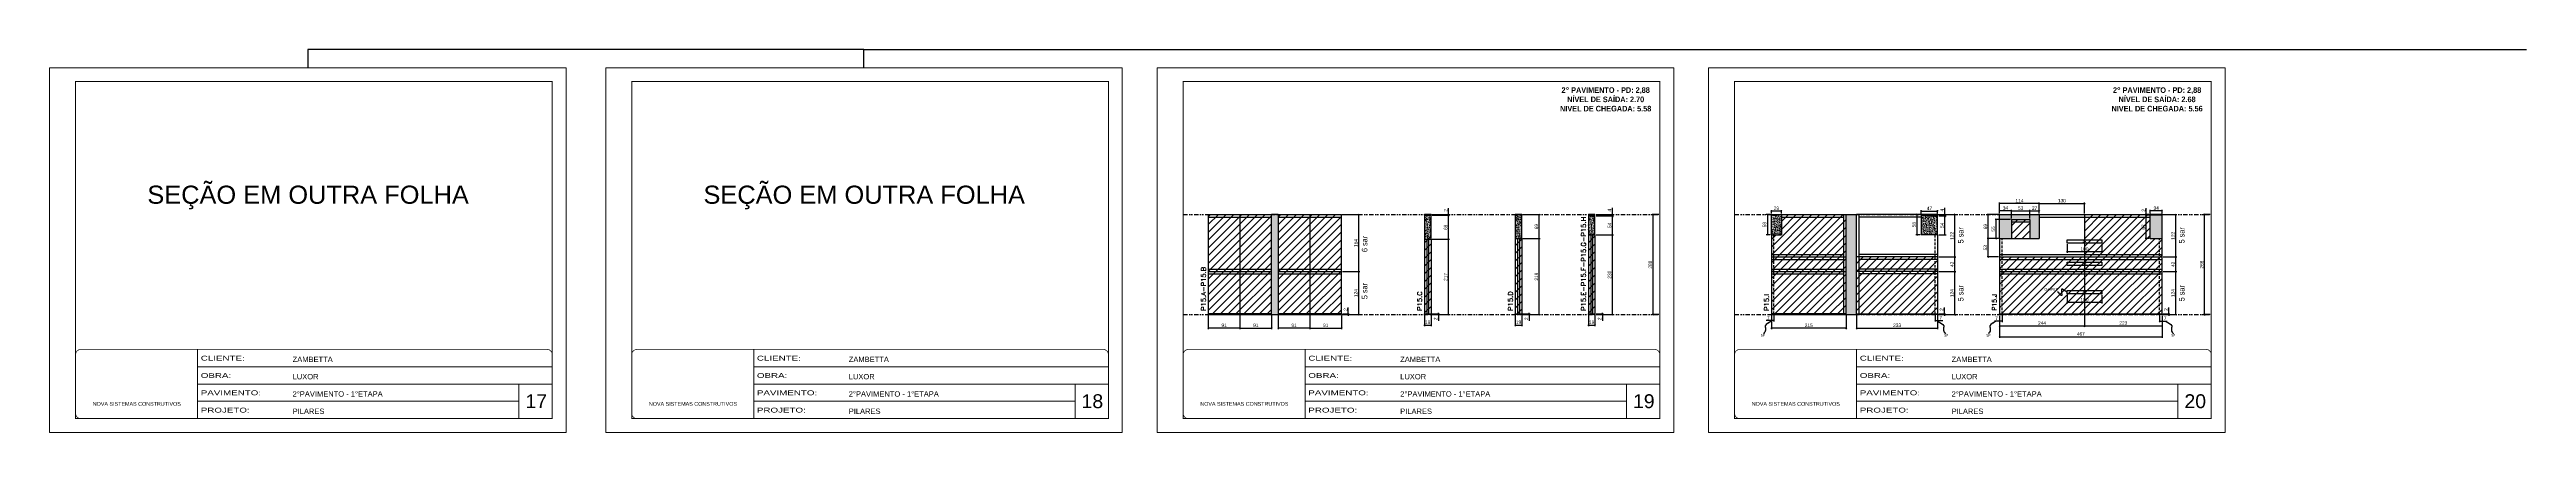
# Model space of a CAD drawing. Extents: x 14400 to 24104, y -21631 to 6985.
# Drawn here: x 14413 to 21533, y 1340 to 2443 of the extents above; entities that cross this region are included whole.
import ezdxf
from ezdxf.enums import TextEntityAlignment as Align

# ---------------------------------------------------------------- set-up
doc = ezdxf.new("R2010")
doc.units = 0
for name, pattern in [('CONTINUO', [0]), ('DASHED', [0.75, 0.5, -0.25]), ('DIVIDE2', [0.625, 0.25, -0.125, 0, -0.125, 0, -0.125]), ('HIDDEN', [0.375, 0.25, -0.125])]:
    doc.linetypes.add(name, pattern=pattern)
for name, color, linetype, lineweight in [('CARIMBO', 255, 'Continuous', 9), ('Folhas', 255, 'Continuous', 9), ('Hachura', 251, 'Continuous', 9), ('SARRAFO DE PRESSAO', 251, 'DASHED', 9), ('Texto Seção', 7, 'Continuous', 15)]:
    doc.layers.add(name, color=color, linetype=linetype, lineweight=lineweight)
for name, color, linetype in [('COTA', 241, 'Continuous'), ('NOMENCLATURA', 7, 'Continuous'), ('Nível', 160, 'Continuous'), ('Painéis', 200, 'Continuous'), ('Romaneio', 10, 'Continuous'), ('SARR_2.2x10', 60, 'Continuous'), ('SARR_2.2x7', 40, 'Continuous'), ('texto', 7, 'Continuous'), ('TEXTO_GERAL', 7, 'Continuous')]:
    doc.layers.add(name, color=color, linetype=linetype)
doc.styles.add('ARIAL', font='arial.ttf')
doc.styles.add('ARIAL_NARROW', font='ARIALN.TTF', dxfattribs={"height": 0.2})
doc.styles.add('COTA TECNICA', font='techl___.ttf', dxfattribs={"height": 10})
doc.styles.add('COTA TECNICA-50', font='techl___.ttf', dxfattribs={"height": 10})
doc.styles.add('REGUA-120', font='ROMANS.shx', dxfattribs={"height": 15})
doc.styles.add('ROMANC', font='techb___.ttf', dxfattribs={"height": 2.5})
doc.styles.get("Standard").update_dxf_attribs({"font": 'arial.ttf'})
doc.styles.add('Tecnologia', font='')
doc.styles.get('Tecnologia').set_extended_font_data('Forgotten Futurist')
doc.dimstyles.new('COTA PAINEL-50', dxfattribs={"dimtxt": 10, "dimasz": 3, "dimexe": 3, "dimexo": 3, "dimgap": 3, "dimtad": 1, "dimdec": 1, "dimzin": 12, "dimdsep": 46, "dimtxsty": 'COTA TECNICA-50', "dimblk1": 'OBLIQUE', "dimblk2": 'OBLIQUE', "dimsah": 1, "dimcen": 0.9, "dimclrd": 4, "dimclre": 4, "dimclrt": 240, "dimadec": 1, "dimazin": 3, "dimtfac": 1, "dimtdec": 1, "dimtmove": 0, "dimatfit": 3, "dimfxl": 1, "dimtolj": 1, "dimtzin": 12, "dimarcsym": 0})
doc.dimstyles.new('PAINEL', dxfattribs={"dimtxt": 10, "dimasz": 3, "dimexe": 3, "dimexo": 3, "dimgap": 3, "dimtad": 1, "dimdec": 1, "dimzin": 12, "dimdsep": 46, "dimtxsty": 'COTA TECNICA', "dimblk1": 'OBLIQUE', "dimblk2": 'OBLIQUE', "dimsah": 1, "dimcen": 0.9, "dimclrd": 4, "dimclre": 4, "dimclrt": 240, "dimadec": 1, "dimazin": 3, "dimtfac": 1, "dimtdec": 1, "dimtmove": 0, "dimatfit": 3, "dimfxl": 1, "dimtolj": 1, "dimtzin": 12, "dimarcsym": 0})
doc.dimstyles.get("Standard").update_dxf_attribs({"dimtxt": 0.18, "dimasz": 0.18, "dimexe": 0.18, "dimexo": 0.0625, "dimgap": 0.09, "dimtad": 0, "dimtih": 1, "dimtoh": 1, "dimdec": 4, "dimzin": 0, "dimdsep": 46, "dimtxsty": 'Standard', "dimcen": 0.09, "dimadec": 0, "dimazin": 0, "dimtfac": 1, "dimtdec": 4, "dimtofl": 0, "dimtmove": 0, "dimatfit": 3, "dimfxl": 1, "dimtolj": 1, "dimtzin": 0, "dimarcsym": 0})
pattern_1 = [(50, (0, -30), (5.4655401, -0.4781726), [0.5715, -6.2865]), (355, (0, -30), (-1.0573026, 5.7317054), [0.4572, -5.0292175]), (100.451445, (0.4555, -30.04), (4.4082374, 5.2535326), [0.4857003, -5.3427073]), (46.1842, (0, -28.476), (8.1323712, -1.2612698), [0.85725, -9.42975]), (96.635558, (0.678, -28.581), (7.122124, 7.4227837), [0.7285507, -8.0140682]), (351.18415, (0, -28.476), (7.122124, 7.4227837), [0.685799, -7.543792]), (21, (0.762, -28.857), (4.5484317, -3.0679559), [0.5715, -6.2865]), (326, (0.762, -28.857), (1.8540609, 5.525639), [0.4572, -5.0292]), (71.451445, (1.141, -29.1127), (6.4024926, 2.457683), [0.4857003, -5.3426981]), (37.5, (0, -30), (0.0926581, 2.53665117), [0, -4.96824, 0, -5.1054, 0, -5.04825]), (7.5, (0, -30), (2.00458988, 3.00541724), [0, -2.91084, 0, -4.85394, 0, -1.92405]), (327.5, (-1.6993, -30), (4.06771786, -0.17186232), [0, -1.905, 0, -5.9436, 0, -7.8867]), (317.5, (-2.4613, -30), (4.44387544, 0.7627947), [0, -2.4765, 0, -3.94716, 0, -5.6007])]

# ---------------------------------------------------------------- blocks, each defined once
blk = doc.blocks.new('9999999999')
at = {"color": 30, "linetype": 'CONTINUO'}
for p, q in [((98564.6, 34230.2), (98564.6, 34429.4)), ((98564.6, 34379.6), (99584, 34379.6)), ((98564.6, 34329.8), (99488, 34329.8)), ((99584, 34329.8), (99488, 34329.8)), ((99488, 34329.8), (99488, 34230.2)), ((98564.6, 34280), (99488, 34280))]:
    blk.add_line(p, q, dxfattribs=at)
at = {"color": 30, "linetype": 'CONTINUO', "const_width": 2}
blk.add_lwpolyline([(99584, 34230.2), (99584, 34414.4, 0.414214), (99569, 34429.4), (98229, 34429.4, 0.414214), (98214, 34414.4), (98214, 34245.2, 0.414214), (98229, 34230.2), (99584, 34230.2)], format="xyb", dxfattribs=at)
at = {"layer": 'Folhas'}
blk.add_lwpolyline([(98139, 34190.2), (99624, 34190.2), (99624, 35240.2), (98139, 35240.2)], close=True, dxfattribs=at)
at = {"layer": 'Folhas', "color": 30, "const_width": 3}
blk.add_lwpolyline([(98214, 34230.2), (99584, 34230.2), (99584, 35200.2), (98214, 35200.2)], close=True, dxfattribs=at)
at = {"color": 7, "linetype": 'Continuous', "ltscale": 5, "style": 'ARIAL'}
for s, height, p in [('ZAMBETTA', 15.48, (98837.7, 34393.1)), ('LUXOR', 15.48, (98837.7, 34343.3)), ('NOVA SISTEMAS CONSTRUTIVOS', 11.059, (98263.2, 34267.2)), ('2°PAVIMENTO - 1°ETAPA', 15.483, (98837.7, 34293.5)), ('PILARES', 15.48, (98837.7, 34243.7))]:
    blk.add_text(s, height=height, dxfattribs=at).set_placement(p)
at = {"layer": 'Folhas', "color": 7, "style": 'Tecnologia', "width": 1.5}
for s, p in [('CLIENTE:', (98573.7, 34397.2)), ('OBRA:', (98573.7, 34347.3)), ('PAVIMENTO:', (98573.7, 34297.5)), ('PROJETO:', (98573.7, 34247.7))]:
    blk.add_text(s, height=14, dxfattribs=at).set_placement(p)
blk = doc.blocks.new('_Oblique')
at = {"color": 0, "linetype": 'ByBlock', "lineweight": -2}
blk.add_line((-0.5, -0.5), (0.5, 0.5), dxfattribs=at)
blk = doc.blocks.new('*D939')
at = {"layer": 'COTA', "color": 4, "lineweight": -2, "transparency": 16777216}
for p, q in [((17744.1, 1678.7), (17744.1, 1637.9)), ((17835.1, 1640.9), (17744.1, 1640.9)), ((17835.1, 1678.7), (17835.1, 1637.9))]:
    blk.add_line(p, q, dxfattribs=at)
at = {"layer": 'Defpoints', "color": 0, "transparency": 16777216}
for p in [(17744.1, 1681.7), (17744.1, 1640.9), (17835.1, 1681.7)]:
    blk.add_point(p, dxfattribs=at)
at = {"layer": 'COTA', "color": 4, "lineweight": -2, "transparency": 16777216, "xscale": 3, "yscale": 3, "zscale": 3, "rotation": 180}
blk.add_blockref('_Oblique', (17744.1, 1640.9), dxfattribs=at)
at = {"layer": 'COTA', "color": 4, "lineweight": -2, "transparency": 16777216, "xscale": 3, "yscale": 3, "zscale": 3}
blk.add_blockref('_Oblique', (17835.1, 1640.9), dxfattribs=at)
at = {"layer": 'COTA', "color": 240, "transparency": 16777216, "insert": (17789.6, 1649), "char_height": 10, "attachment_point": 5, "style": 'COTA TECNICA'}
blk.add_mtext('\\A1;91', dxfattribs=at)
blk = doc.blocks.new('*D940')
at = {"layer": 'COTA', "color": 4, "lineweight": -2, "transparency": 16777216}
for p, q in [((17835.1, 1678.7), (17835.1, 1637.9)), ((17835.1, 1640.9), (17926.1, 1640.9)), ((17926.1, 1677.7), (17926.1, 1637.9))]:
    blk.add_line(p, q, dxfattribs=at)
at = {"layer": 'Defpoints', "color": 0, "transparency": 16777216}
for p in [(17835.1, 1681.7), (17926.1, 1680.7), (17926.1, 1640.9)]:
    blk.add_point(p, dxfattribs=at)
at = {"layer": 'COTA', "color": 4, "lineweight": -2, "transparency": 16777216, "xscale": 3, "yscale": 3, "zscale": 3, "rotation": 180}
blk.add_blockref('_Oblique', (17835.1, 1640.9), dxfattribs=at)
at = {"layer": 'COTA', "color": 4, "lineweight": -2, "transparency": 16777216, "xscale": 3, "yscale": 3, "zscale": 3}
blk.add_blockref('_Oblique', (17926.1, 1640.9), dxfattribs=at)
at = {"layer": 'COTA', "color": 240, "transparency": 16777216, "insert": (17880.6, 1649), "char_height": 10, "attachment_point": 5, "style": 'COTA TECNICA'}
blk.add_mtext('\\A1;91', dxfattribs=at)
blk = doc.blocks.new('*D941')
at = {"layer": 'COTA', "color": 4, "lineweight": -2, "transparency": 16777216}
for p, q in [((17945.1, 1678.7), (17945.1, 1637.9)), ((18036.1, 1640.9), (17945.1, 1640.9)), ((18036.1, 1678.7), (18036.1, 1637.9))]:
    blk.add_line(p, q, dxfattribs=at)
at = {"layer": 'Defpoints', "color": 0, "transparency": 16777216}
for p in [(17945.1, 1681.7), (17945.1, 1640.9), (18036.1, 1681.7)]:
    blk.add_point(p, dxfattribs=at)
at = {"layer": 'COTA', "color": 4, "lineweight": -2, "transparency": 16777216, "xscale": 3, "yscale": 3, "zscale": 3, "rotation": 180}
blk.add_blockref('_Oblique', (17945.1, 1640.9), dxfattribs=at)
at = {"layer": 'COTA', "color": 4, "lineweight": -2, "transparency": 16777216, "xscale": 3, "yscale": 3, "zscale": 3}
blk.add_blockref('_Oblique', (18036.1, 1640.9), dxfattribs=at)
at = {"layer": 'COTA', "color": 240, "transparency": 16777216, "insert": (17990.6, 1649), "char_height": 10, "attachment_point": 5, "style": 'COTA TECNICA'}
blk.add_mtext('\\A1;91', dxfattribs=at)
blk = doc.blocks.new('*D942')
at = {"layer": 'COTA', "color": 4, "lineweight": -2, "transparency": 16777216}
for p, q in [((18130.1, 1681.7), (18149.4, 1681.7)), ((18130.1, 1679.7), (18149.4, 1679.7)), ((18146.4, 1681.7), (18146.4, 1700.5)), ((18146.4, 1679.7), (18146.4, 1681.7)), ((18146.4, 1679.7), (18146.4, 1676.7))]:
    blk.add_line(p, q, dxfattribs=at)
at = {"layer": 'Defpoints', "color": 0, "transparency": 16777216}
for p in [(18127.1, 1681.7), (18127.1, 1679.7), (18146.4, 1679.7)]:
    blk.add_point(p, dxfattribs=at)
at = {"layer": 'COTA', "color": 4, "lineweight": -2, "transparency": 16777216, "xscale": 3, "yscale": 3, "zscale": 3}
for p, rotation in [((18146.4, 1681.7), 270), ((18146.4, 1679.7), 90)]:
    blk.add_blockref('_Oblique', p, dxfattribs=dict(at, rotation=rotation))
at = {"layer": 'COTA', "color": 240, "transparency": 16777216, "insert": (18138.4, 1694.5), "char_height": 10, "attachment_point": 5, "rotation": 90, "style": 'COTA TECNICA-50'}
blk.add_mtext('\\A1;2', dxfattribs=at)
blk = doc.blocks.new('*D943')
at = {"layer": 'COTA', "color": 4, "linetype": 'ByBlock', "lineweight": -2, "transparency": 16777216}
for p, q in [((18130.1, 1803.7), (18179.5, 1803.7)), ((18176.5, 1679.7), (18176.5, 1803.7)), ((18130.1, 1679.7), (18179.5, 1679.7))]:
    blk.add_line(p, q, dxfattribs=at)
at = {"layer": 'Defpoints', "color": 0, "linetype": 'ByBlock', "transparency": 16777216}
for p in [(18127.1, 1803.7), (18176.5, 1803.7), (18127.1, 1679.7)]:
    blk.add_point(p, dxfattribs=at)
at = {"layer": 'COTA', "color": 4, "linetype": 'ByBlock', "lineweight": -2, "transparency": 16777216, "xscale": 3, "yscale": 3, "zscale": 3}
for p, rotation in [((18176.5, 1803.7), 90), ((18176.5, 1679.7), 270)]:
    blk.add_blockref('_Oblique', p, dxfattribs=dict(at, rotation=rotation))
at = {"layer": 'COTA', "color": 240, "linetype": 'ByBlock', "transparency": 16777216, "insert": (18168.4, 1741.7), "char_height": 10, "attachment_point": 5, "rotation": 90, "style": 'COTA TECNICA'}
blk.add_mtext('\\A1;124', dxfattribs=at)
blk = doc.blocks.new('*D944')
at = {"layer": 'COTA', "color": 4, "lineweight": -2, "transparency": 16777216}
for p, q in [((18036.1, 1678.7), (18036.1, 1637.9)), ((18036.1, 1640.9), (18127.1, 1640.9)), ((18127.1, 1677.7), (18127.1, 1637.9))]:
    blk.add_line(p, q, dxfattribs=at)
at = {"layer": 'Defpoints', "color": 0, "transparency": 16777216}
for p in [(18036.1, 1681.7), (18127.1, 1680.7), (18127.1, 1640.9)]:
    blk.add_point(p, dxfattribs=at)
at = {"layer": 'COTA', "color": 4, "lineweight": -2, "transparency": 16777216, "xscale": 3, "yscale": 3, "zscale": 3, "rotation": 180}
blk.add_blockref('_Oblique', (18036.1, 1640.9), dxfattribs=at)
at = {"layer": 'COTA', "color": 4, "lineweight": -2, "transparency": 16777216, "xscale": 3, "yscale": 3, "zscale": 3}
blk.add_blockref('_Oblique', (18127.1, 1640.9), dxfattribs=at)
at = {"layer": 'COTA', "color": 240, "transparency": 16777216, "insert": (18081.6, 1649), "char_height": 10, "attachment_point": 5, "style": 'COTA TECNICA'}
blk.add_mtext('\\A1;91', dxfattribs=at)
blk = doc.blocks.new('*D945')
at = {"layer": 'COTA', "color": 4, "lineweight": -2, "transparency": 16777216}
for p, q in [((18130.1, 1967.7), (18179.5, 1967.7)), ((18176.5, 1803.7), (18176.5, 1967.7)), ((18130.1, 1803.7), (18179.5, 1803.7))]:
    blk.add_line(p, q, dxfattribs=at)
at = {"layer": 'Defpoints', "color": 0, "transparency": 16777216}
for p in [(18127.1, 1967.7), (18176.5, 1967.7), (18127.1, 1803.7)]:
    blk.add_point(p, dxfattribs=at)
at = {"layer": 'COTA', "color": 4, "lineweight": -2, "transparency": 16777216, "xscale": 3, "yscale": 3, "zscale": 3}
for p, rotation in [((18176.5, 1967.7), 90), ((18176.5, 1803.7), 270)]:
    blk.add_blockref('_Oblique', p, dxfattribs=dict(at, rotation=rotation))
at = {"layer": 'COTA', "color": 240, "transparency": 16777216, "insert": (18168.4, 1885.7), "char_height": 10, "attachment_point": 5, "rotation": 90, "style": 'COTA TECNICA'}
blk.add_mtext('\\A1;164', dxfattribs=at)
blk = doc.blocks.new('*D946')
at = {"layer": 'COTA', "color": 4, "lineweight": -2, "transparency": 16777216}
for p, q in [((18365.3, 1678.7), (18365.3, 1646.8)), ((18365.3, 1649.8), (18384.3, 1649.8)), ((18384.3, 1678.7), (18384.3, 1646.8))]:
    blk.add_line(p, q, dxfattribs=at)
at = {"layer": 'Defpoints', "color": 0, "transparency": 16777216}
for p in [(18365.3, 1681.7), (18384.3, 1681.7), (18384.3, 1649.8)]:
    blk.add_point(p, dxfattribs=at)
at = {"layer": 'COTA', "color": 4, "lineweight": -2, "transparency": 16777216, "xscale": 3, "yscale": 3, "zscale": 3, "rotation": 180}
blk.add_blockref('_Oblique', (18365.3, 1649.8), dxfattribs=at)
at = {"layer": 'COTA', "color": 4, "lineweight": -2, "transparency": 16777216, "xscale": 3, "yscale": 3, "zscale": 3}
blk.add_blockref('_Oblique', (18384.3, 1649.8), dxfattribs=at)
at = {"layer": 'COTA', "color": 240, "transparency": 16777216, "insert": (18374.8, 1657.9), "char_height": 10, "attachment_point": 5, "style": 'COTA TECNICA'}
blk.add_mtext('\\A1;19', dxfattribs=at)
blk = doc.blocks.new('*D947')
at = {"layer": 'COTA', "color": 4, "lineweight": -2, "transparency": 16777216}
for p, q in [((18387.3, 1681.7), (18408.5, 1681.7)), ((18387.3, 1679.7), (18408.5, 1679.7)), ((18405.5, 1681.7), (18405.5, 1684.7)), ((18405.5, 1681.7), (18405.5, 1679.7)), ((18405.5, 1679.7), (18405.5, 1661.6))]:
    blk.add_line(p, q, dxfattribs=at)
at = {"layer": 'Defpoints', "color": 0, "transparency": 16777216}
for p in [(18384.3, 1681.7), (18384.3, 1679.7), (18405.5, 1681.7)]:
    blk.add_point(p, dxfattribs=at)
at = {"layer": 'COTA', "color": 4, "lineweight": -2, "transparency": 16777216, "xscale": 3, "yscale": 3, "zscale": 3}
for p, rotation in [((18405.5, 1681.7), 270), ((18405.5, 1679.7), 90)]:
    blk.add_blockref('_Oblique', p, dxfattribs=dict(at, rotation=rotation))
at = {"layer": 'COTA', "color": 240, "transparency": 16777216, "insert": (18397.5, 1667.7), "char_height": 10, "attachment_point": 5, "rotation": 90, "style": 'COTA TECNICA-50'}
blk.add_mtext('\\A1;2', dxfattribs=at)
blk = doc.blocks.new('*D948')
at = {"layer": 'COTA', "color": 4, "lineweight": -2, "transparency": 16777216}
for p, q in [((18387.3, 1896.7), (18437.3, 1896.7)), ((18434.3, 1679.7), (18434.3, 1896.7)), ((18387.3, 1679.7), (18437.3, 1679.7))]:
    blk.add_line(p, q, dxfattribs=at)
at = {"layer": 'Defpoints', "color": 0, "transparency": 16777216}
for p in [(18384.3, 1896.7), (18434.3, 1896.7), (18384.3, 1679.7)]:
    blk.add_point(p, dxfattribs=at)
at = {"layer": 'COTA', "color": 4, "lineweight": -2, "transparency": 16777216, "xscale": 3, "yscale": 3, "zscale": 3}
for p, rotation in [((18434.3, 1896.7), 90), ((18434.3, 1679.7), 270)]:
    blk.add_blockref('_Oblique', p, dxfattribs=dict(at, rotation=rotation))
at = {"layer": 'COTA', "color": 240, "transparency": 16777216, "insert": (18426.2, 1788.2), "char_height": 10, "attachment_point": 5, "rotation": 90, "style": 'COTA TECNICA-50'}
blk.add_mtext('\\A1;217', dxfattribs=at)
blk = doc.blocks.new('*D949')
at = {"layer": 'COTA', "color": 4, "lineweight": -2, "transparency": 16777216}
for p, q in [((18387.3, 1965.7), (18437.3, 1965.7)), ((18434.3, 1896.7), (18434.3, 1965.7)), ((18387.3, 1896.7), (18437.3, 1896.7))]:
    blk.add_line(p, q, dxfattribs=at)
at = {"layer": 'Defpoints', "color": 0, "transparency": 16777216}
for p in [(18384.3, 1965.7), (18434.3, 1965.7), (18384.3, 1896.7)]:
    blk.add_point(p, dxfattribs=at)
at = {"layer": 'COTA', "color": 4, "lineweight": -2, "transparency": 16777216, "xscale": 3, "yscale": 3, "zscale": 3}
for p, rotation in [((18434.3, 1965.7), 90), ((18434.3, 1896.7), 270)]:
    blk.add_blockref('_Oblique', p, dxfattribs=dict(at, rotation=rotation))
at = {"layer": 'COTA', "color": 240, "transparency": 16777216, "insert": (18426.1, 1931.2), "char_height": 10, "attachment_point": 5, "rotation": 90, "style": 'COTA TECNICA'}
blk.add_mtext('\\A1;69', dxfattribs=at)
blk = doc.blocks.new('*D950')
at = {"layer": 'COTA', "color": 4, "lineweight": -2, "transparency": 16777216}
for p, q in [((18387.3, 1967.7), (18437.3, 1967.7)), ((18387.3, 1965.7), (18437.3, 1965.7)), ((18434.3, 1967.7), (18434.3, 1985.8)), ((18434.3, 1965.7), (18434.3, 1967.7)), ((18434.3, 1965.7), (18434.3, 1962.7))]:
    blk.add_line(p, q, dxfattribs=at)
at = {"layer": 'Defpoints', "color": 0, "transparency": 16777216}
for p in [(18384.3, 1967.7), (18384.3, 1965.7), (18434.3, 1967.7)]:
    blk.add_point(p, dxfattribs=at)
at = {"layer": 'COTA', "color": 4, "lineweight": -2, "transparency": 16777216, "xscale": 3, "yscale": 3, "zscale": 3}
for p, rotation in [((18434.3, 1967.7), 270), ((18434.3, 1965.7), 90)]:
    blk.add_blockref('_Oblique', p, dxfattribs=dict(at, rotation=rotation))
at = {"layer": 'COTA', "color": 240, "transparency": 16777216, "insert": (18426.3, 1979.8), "char_height": 10, "attachment_point": 5, "rotation": 90, "style": 'COTA TECNICA'}
blk.add_mtext('\\A1;2', dxfattribs=at)
blk = doc.blocks.new('*D951')
at = {"layer": 'COTA', "color": 4, "lineweight": -2, "transparency": 16777216}
for p, q in [((18626.3, 1678.7), (18626.3, 1646.8)), ((18626.3, 1649.8), (18645.3, 1649.8)), ((18645.3, 1678.7), (18645.3, 1646.8))]:
    blk.add_line(p, q, dxfattribs=at)
at = {"layer": 'Defpoints', "color": 0, "transparency": 16777216}
for p in [(18626.3, 1681.7), (18645.3, 1681.7), (18645.3, 1649.8)]:
    blk.add_point(p, dxfattribs=at)
at = {"layer": 'COTA', "color": 4, "lineweight": -2, "transparency": 16777216, "xscale": 3, "yscale": 3, "zscale": 3, "rotation": 180}
blk.add_blockref('_Oblique', (18626.3, 1649.8), dxfattribs=at)
at = {"layer": 'COTA', "color": 4, "lineweight": -2, "transparency": 16777216, "xscale": 3, "yscale": 3, "zscale": 3}
blk.add_blockref('_Oblique', (18645.3, 1649.8), dxfattribs=at)
at = {"layer": 'COTA', "color": 240, "transparency": 16777216, "insert": (18635.8, 1657.9), "char_height": 10, "attachment_point": 5, "style": 'COTA TECNICA'}
blk.add_mtext('\\A1;19', dxfattribs=at)
blk = doc.blocks.new('*D952')
at = {"layer": 'COTA', "color": 4, "lineweight": -2, "transparency": 16777216}
for p, q in [((18648.3, 1681.7), (18669.5, 1681.7)), ((18648.3, 1679.7), (18669.5, 1679.7)), ((18666.5, 1681.7), (18666.5, 1684.7)), ((18666.5, 1681.7), (18666.5, 1679.7)), ((18666.5, 1679.7), (18666.5, 1661.6))]:
    blk.add_line(p, q, dxfattribs=at)
at = {"layer": 'Defpoints', "color": 0, "transparency": 16777216}
for p in [(18645.3, 1681.7), (18645.3, 1679.7), (18666.5, 1681.7)]:
    blk.add_point(p, dxfattribs=at)
at = {"layer": 'COTA', "color": 4, "lineweight": -2, "transparency": 16777216, "xscale": 3, "yscale": 3, "zscale": 3}
for p, rotation in [((18666.5, 1681.7), 270), ((18666.5, 1679.7), 90)]:
    blk.add_blockref('_Oblique', p, dxfattribs=dict(at, rotation=rotation))
at = {"layer": 'COTA', "color": 240, "transparency": 16777216, "insert": (18658.5, 1667.7), "char_height": 10, "attachment_point": 5, "rotation": 90, "style": 'COTA TECNICA-50'}
blk.add_mtext('\\A1;2', dxfattribs=at)
blk = doc.blocks.new('*D953')
at = {"layer": 'COTA', "color": 4, "lineweight": -2, "transparency": 16777216}
for p, q in [((18648.3, 1898.7), (18698.3, 1898.7)), ((18695.3, 1679.7), (18695.3, 1898.7)), ((18648.3, 1679.7), (18698.3, 1679.7))]:
    blk.add_line(p, q, dxfattribs=at)
at = {"layer": 'Defpoints', "color": 0, "transparency": 16777216}
for p in [(18645.3, 1898.7), (18695.3, 1898.7), (18645.3, 1679.7)]:
    blk.add_point(p, dxfattribs=at)
at = {"layer": 'COTA', "color": 4, "lineweight": -2, "transparency": 16777216, "xscale": 3, "yscale": 3, "zscale": 3}
for p, rotation in [((18695.3, 1898.7), 90), ((18695.3, 1679.7), 270)]:
    blk.add_blockref('_Oblique', p, dxfattribs=dict(at, rotation=rotation))
at = {"layer": 'COTA', "color": 240, "transparency": 16777216, "insert": (18687.2, 1789.2), "char_height": 10, "attachment_point": 5, "rotation": 90, "style": 'COTA TECNICA-50'}
blk.add_mtext('\\A1;219', dxfattribs=at)
blk = doc.blocks.new('*D954')
at = {"layer": 'COTA', "color": 4, "lineweight": -2, "transparency": 16777216}
for p, q in [((18648.3, 1967.7), (18698.3, 1967.7)), ((18695.3, 1898.7), (18695.3, 1967.7)), ((18648.3, 1898.7), (18698.3, 1898.7))]:
    blk.add_line(p, q, dxfattribs=at)
at = {"layer": 'Defpoints', "color": 0, "transparency": 16777216}
for p in [(18645.3, 1967.7), (18695.3, 1967.7), (18645.3, 1898.7)]:
    blk.add_point(p, dxfattribs=at)
at = {"layer": 'COTA', "color": 4, "lineweight": -2, "transparency": 16777216, "xscale": 3, "yscale": 3, "zscale": 3}
for p, rotation in [((18695.3, 1967.7), 90), ((18695.3, 1898.7), 270)]:
    blk.add_blockref('_Oblique', p, dxfattribs=dict(at, rotation=rotation))
at = {"layer": 'COTA', "color": 240, "transparency": 16777216, "insert": (18687.2, 1933.2), "char_height": 10, "attachment_point": 5, "rotation": 90, "style": 'COTA TECNICA'}
blk.add_mtext('\\A1;69', dxfattribs=at)
blk = doc.blocks.new('*D955')
at = {"layer": 'COTA', "color": 4, "lineweight": -2, "transparency": 16777216}
for p, q in [((18836.6, 1678.7), (18836.6, 1646.8)), ((18836.6, 1649.8), (18855.6, 1649.8)), ((18855.6, 1678.7), (18855.6, 1646.8))]:
    blk.add_line(p, q, dxfattribs=at)
at = {"layer": 'Defpoints', "color": 0, "transparency": 16777216}
for p in [(18836.6, 1681.7), (18855.6, 1681.7), (18855.6, 1649.8)]:
    blk.add_point(p, dxfattribs=at)
at = {"layer": 'COTA', "color": 4, "lineweight": -2, "transparency": 16777216, "xscale": 3, "yscale": 3, "zscale": 3, "rotation": 180}
blk.add_blockref('_Oblique', (18836.6, 1649.8), dxfattribs=at)
at = {"layer": 'COTA', "color": 4, "lineweight": -2, "transparency": 16777216, "xscale": 3, "yscale": 3, "zscale": 3}
blk.add_blockref('_Oblique', (18855.6, 1649.8), dxfattribs=at)
at = {"layer": 'COTA', "color": 240, "transparency": 16777216, "insert": (18846.1, 1657.9), "char_height": 10, "attachment_point": 5, "style": 'COTA TECNICA'}
blk.add_mtext('\\A1;19', dxfattribs=at)
blk = doc.blocks.new('*D956')
at = {"layer": 'COTA', "color": 4, "lineweight": -2, "transparency": 16777216}
for p, q in [((18858.6, 1681.7), (18879.8, 1681.7)), ((18858.6, 1679.7), (18879.8, 1679.7)), ((18876.8, 1681.7), (18876.8, 1684.7)), ((18876.8, 1681.7), (18876.8, 1679.7)), ((18876.8, 1679.7), (18876.8, 1661.6))]:
    blk.add_line(p, q, dxfattribs=at)
at = {"layer": 'Defpoints', "color": 0, "transparency": 16777216}
for p in [(18855.6, 1681.7), (18855.6, 1679.7), (18876.8, 1681.7)]:
    blk.add_point(p, dxfattribs=at)
at = {"layer": 'COTA', "color": 4, "lineweight": -2, "transparency": 16777216, "xscale": 3, "yscale": 3, "zscale": 3}
for p, rotation in [((18876.8, 1681.7), 270), ((18876.8, 1679.7), 90)]:
    blk.add_blockref('_Oblique', p, dxfattribs=dict(at, rotation=rotation))
at = {"layer": 'COTA', "color": 240, "transparency": 16777216, "insert": (18868.8, 1667.7), "char_height": 10, "attachment_point": 5, "rotation": 90, "style": 'COTA TECNICA-50'}
blk.add_mtext('\\A1;2', dxfattribs=at)
blk = doc.blocks.new('*D957')
at = {"layer": 'COTA', "color": 4, "lineweight": -2, "transparency": 16777216}
for p, q in [((18858.6, 1909.7), (18908.5, 1909.7)), ((18905.5, 1679.7), (18905.5, 1909.7)), ((18858.6, 1679.7), (18908.5, 1679.7))]:
    blk.add_line(p, q, dxfattribs=at)
at = {"layer": 'Defpoints', "color": 0, "transparency": 16777216}
for p in [(18855.6, 1909.7), (18905.5, 1909.7), (18855.6, 1679.7)]:
    blk.add_point(p, dxfattribs=at)
at = {"layer": 'COTA', "color": 4, "lineweight": -2, "transparency": 16777216, "xscale": 3, "yscale": 3, "zscale": 3}
for p, rotation in [((18905.5, 1909.7), 90), ((18905.5, 1679.7), 270)]:
    blk.add_blockref('_Oblique', p, dxfattribs=dict(at, rotation=rotation))
at = {"layer": 'COTA', "color": 240, "transparency": 16777216, "insert": (18897.3, 1794.7), "char_height": 10, "attachment_point": 5, "rotation": 90, "style": 'COTA TECNICA-50'}
blk.add_mtext('\\A1;230', dxfattribs=at)
blk = doc.blocks.new('*D958')
at = {"layer": 'COTA', "color": 4, "lineweight": -2, "transparency": 16777216}
for p, q in [((18858.6, 1963.7), (18908.5, 1963.7)), ((18905.5, 1909.7), (18905.5, 1963.7)), ((18858.6, 1909.7), (18908.5, 1909.7))]:
    blk.add_line(p, q, dxfattribs=at)
at = {"layer": 'Defpoints', "color": 0, "transparency": 16777216}
for p in [(18855.6, 1963.7), (18905.5, 1963.7), (18855.6, 1909.7)]:
    blk.add_point(p, dxfattribs=at)
at = {"layer": 'COTA', "color": 4, "lineweight": -2, "transparency": 16777216, "xscale": 3, "yscale": 3, "zscale": 3}
for p, rotation in [((18905.5, 1963.7), 90), ((18905.5, 1909.7), 270)]:
    blk.add_blockref('_Oblique', p, dxfattribs=dict(at, rotation=rotation))
at = {"layer": 'COTA', "color": 240, "transparency": 16777216, "insert": (18897.4, 1936.7), "char_height": 10, "attachment_point": 5, "rotation": 90, "style": 'COTA TECNICA'}
blk.add_mtext('\\A1;54', dxfattribs=at)
blk = doc.blocks.new('*D959')
at = {"layer": 'COTA', "color": 4, "lineweight": -2, "transparency": 16777216}
for p, q in [((18858.6, 1967.7), (18908.5, 1967.7)), ((18858.6, 1963.7), (18908.5, 1963.7)), ((18905.5, 1967.7), (18905.5, 1986.9)), ((18905.5, 1963.7), (18905.5, 1967.7)), ((18905.5, 1963.7), (18905.5, 1960.7))]:
    blk.add_line(p, q, dxfattribs=at)
at = {"layer": 'Defpoints', "color": 0, "transparency": 16777216}
for p in [(18855.6, 1967.7), (18855.6, 1963.7), (18905.5, 1967.7)]:
    blk.add_point(p, dxfattribs=at)
at = {"layer": 'COTA', "color": 4, "lineweight": -2, "transparency": 16777216, "xscale": 3, "yscale": 3, "zscale": 3}
for p, rotation in [((18905.5, 1967.7), 270), ((18905.5, 1963.7), 90)]:
    blk.add_blockref('_Oblique', p, dxfattribs=dict(at, rotation=rotation))
at = {"layer": 'COTA', "color": 240, "transparency": 16777216, "insert": (18897.5, 1980.3), "char_height": 10, "attachment_point": 5, "rotation": 90, "style": 'COTA TECNICA'}
blk.add_mtext('\\A1;4', dxfattribs=at)
blk = doc.blocks.new('*D960')
at = {"layer": 'COTA', "color": 4, "lineweight": -2, "transparency": 16777216}
for p, q in [((19362.5, 1678.7), (19362.5, 1637.9)), ((19577.5, 1640.9), (19362.5, 1640.9)), ((19577.5, 1678.7), (19577.5, 1637.9))]:
    blk.add_line(p, q, dxfattribs=at)
at = {"layer": 'Defpoints', "color": 0, "transparency": 16777216}
for p in [(19362.5, 1681.7), (19362.5, 1640.9), (19577.5, 1681.7)]:
    blk.add_point(p, dxfattribs=at)
at = {"layer": 'COTA', "color": 4, "lineweight": -2, "transparency": 16777216, "xscale": 3, "yscale": 3, "zscale": 3, "rotation": 180}
blk.add_blockref('_Oblique', (19362.5, 1640.9), dxfattribs=at)
at = {"layer": 'COTA', "color": 4, "lineweight": -2, "transparency": 16777216, "xscale": 3, "yscale": 3, "zscale": 3}
blk.add_blockref('_Oblique', (19577.5, 1640.9), dxfattribs=at)
at = {"layer": 'COTA', "color": 240, "transparency": 16777216, "insert": (19470, 1649), "char_height": 10, "attachment_point": 5, "style": 'COTA TECNICA'}
blk.add_mtext('\\A1;215', dxfattribs=at)
blk = doc.blocks.new('*D961')
at = {"layer": 'COTA', "color": 4, "lineweight": -2, "transparency": 16777216}
for p, q in [((19362.5, 1662.5), (19347.8, 1662.5)), ((19362.5, 1676.7), (19362.5, 1659.5)), ((19369.5, 1662.5), (19362.5, 1662.5)), ((19369.5, 1678.7), (19369.5, 1659.5))]:
    blk.add_line(p, q, dxfattribs=at)
at = {"layer": 'Defpoints', "color": 0, "transparency": 16777216}
for p in [(19362.5, 1679.7), (19362.5, 1662.5), (19369.5, 1681.7)]:
    blk.add_point(p, dxfattribs=at)
at = {"layer": 'COTA', "color": 4, "lineweight": -2, "transparency": 16777216, "xscale": 3, "yscale": 3, "zscale": 3, "rotation": 180}
blk.add_blockref('_Oblique', (19362.5, 1662.5), dxfattribs=at)
at = {"layer": 'COTA', "color": 4, "lineweight": -2, "transparency": 16777216, "xscale": 3, "yscale": 3, "zscale": 3}
blk.add_blockref('_Oblique', (19369.5, 1662.5), dxfattribs=at)
at = {"layer": 'COTA', "color": 240, "transparency": 16777216, "insert": (19353.6, 1670.5), "char_height": 10, "attachment_point": 5, "style": 'COTA TECNICA-50'}
blk.add_mtext('\\A1;7', dxfattribs=at)
blk = doc.blocks.new('*D962')
at = {"layer": 'COTA', "color": 4, "lineweight": -2, "transparency": 16777216}
for p, q in [((19362.5, 1970.7), (19362.5, 1980.8)), ((19391.5, 1977.8), (19362.5, 1977.8)), ((19391.5, 1970.7), (19391.5, 1980.8))]:
    blk.add_line(p, q, dxfattribs=at)
at = {"layer": 'Defpoints', "color": 0, "transparency": 16777216}
for p in [(19362.5, 1977.8), (19362.5, 1967.7), (19391.5, 1967.7)]:
    blk.add_point(p, dxfattribs=at)
at = {"layer": 'COTA', "color": 4, "lineweight": -2, "transparency": 16777216, "xscale": 3, "yscale": 3, "zscale": 3, "rotation": 180}
blk.add_blockref('_Oblique', (19362.5, 1977.8), dxfattribs=at)
at = {"layer": 'COTA', "color": 4, "lineweight": -2, "transparency": 16777216, "xscale": 3, "yscale": 3, "zscale": 3}
blk.add_blockref('_Oblique', (19391.5, 1977.8), dxfattribs=at)
at = {"layer": 'COTA', "color": 240, "transparency": 16777216, "insert": (19377, 1985.9), "char_height": 10, "attachment_point": 5, "style": 'COTA TECNICA'}
blk.add_mtext('\\A1;29', dxfattribs=at)
blk = doc.blocks.new('*D963')
at = {"layer": 'COTA', "color": 4, "lineweight": -2, "transparency": 16777216}
for p, q in [((19359.5, 1967.7), (19348, 1967.7)), ((19351, 1967.7), (19351, 1909.7)), ((19359.5, 1909.7), (19348, 1909.7))]:
    blk.add_line(p, q, dxfattribs=at)
at = {"layer": 'Defpoints', "color": 0, "transparency": 16777216}
for p in [(19362.5, 1967.7), (19351, 1909.7), (19362.5, 1909.7)]:
    blk.add_point(p, dxfattribs=at)
at = {"layer": 'COTA', "color": 4, "lineweight": -2, "transparency": 16777216, "xscale": 3, "yscale": 3, "zscale": 3}
for p, rotation in [((19351, 1967.7), 90), ((19351, 1909.7), 270)]:
    blk.add_blockref('_Oblique', p, dxfattribs=dict(at, rotation=rotation))
at = {"layer": 'COTA', "color": 240, "transparency": 16777216, "insert": (19342.9, 1938.7), "char_height": 10, "attachment_point": 5, "rotation": 90, "style": 'COTA TECNICA'}
blk.add_mtext('\\A1;58', dxfattribs=at)
blk = doc.blocks.new('*D964')
at = {"layer": 'COTA', "color": 4, "lineweight": -2, "transparency": 16777216}
for p, q in [((19607.5, 1678.7), (19607.5, 1637.9)), ((19607.5, 1640.9), (19840.5, 1640.9)), ((19840.5, 1678.7), (19840.5, 1637.9))]:
    blk.add_line(p, q, dxfattribs=at)
at = {"layer": 'Defpoints', "color": 0, "transparency": 16777216}
for p in [(19607.5, 1681.7), (19840.5, 1681.7), (19840.5, 1640.9)]:
    blk.add_point(p, dxfattribs=at)
at = {"layer": 'COTA', "color": 4, "lineweight": -2, "transparency": 16777216, "xscale": 3, "yscale": 3, "zscale": 3, "rotation": 180}
blk.add_blockref('_Oblique', (19607.5, 1640.9), dxfattribs=at)
at = {"layer": 'COTA', "color": 4, "lineweight": -2, "transparency": 16777216, "xscale": 3, "yscale": 3, "zscale": 3}
blk.add_blockref('_Oblique', (19840.5, 1640.9), dxfattribs=at)
at = {"layer": 'COTA', "color": 240, "transparency": 16777216, "insert": (19724, 1649.1), "char_height": 10, "attachment_point": 5, "style": 'COTA TECNICA'}
blk.add_mtext('\\A1;233', dxfattribs=at)
blk = doc.blocks.new('*D965')
at = {"layer": 'COTA', "color": 4, "lineweight": -2, "transparency": 16777216}
for p, q in [((19833.5, 1678.7), (19833.5, 1659.5)), ((19833.5, 1662.5), (19840.5, 1662.5)), ((19840.5, 1676.7), (19840.5, 1659.5)), ((19840.5, 1662.5), (19855.2, 1662.5))]:
    blk.add_line(p, q, dxfattribs=at)
at = {"layer": 'Defpoints', "color": 0, "transparency": 16777216}
for p in [(19833.5, 1681.7), (19840.5, 1679.7), (19840.5, 1662.5)]:
    blk.add_point(p, dxfattribs=at)
at = {"layer": 'COTA', "color": 4, "lineweight": -2, "transparency": 16777216, "xscale": 3, "yscale": 3, "zscale": 3, "rotation": 180}
blk.add_blockref('_Oblique', (19833.5, 1662.5), dxfattribs=at)
at = {"layer": 'COTA', "color": 4, "lineweight": -2, "transparency": 16777216, "xscale": 3, "yscale": 3, "zscale": 3}
blk.add_blockref('_Oblique', (19840.5, 1662.5), dxfattribs=at)
at = {"layer": 'COTA', "color": 240, "transparency": 16777216, "insert": (19849.4, 1670.5), "char_height": 10, "attachment_point": 5, "style": 'COTA TECNICA-50'}
blk.add_mtext('\\A1;7', dxfattribs=at)
blk = doc.blocks.new('*D966')
at = {"layer": 'COTA', "color": 4, "lineweight": -2, "transparency": 16777216}
for p, q in [((19793.5, 1970.7), (19793.5, 1980.8)), ((19793.5, 1977.8), (19840.5, 1977.8)), ((19840.5, 1970.7), (19840.5, 1980.8))]:
    blk.add_line(p, q, dxfattribs=at)
at = {"layer": 'Defpoints', "color": 0, "transparency": 16777216}
for p in [(19793.5, 1967.7), (19840.5, 1977.8), (19840.5, 1967.7)]:
    blk.add_point(p, dxfattribs=at)
at = {"layer": 'COTA', "color": 4, "lineweight": -2, "transparency": 16777216, "xscale": 3, "yscale": 3, "zscale": 3, "rotation": 180}
blk.add_blockref('_Oblique', (19793.5, 1977.8), dxfattribs=at)
at = {"layer": 'COTA', "color": 4, "lineweight": -2, "transparency": 16777216, "xscale": 3, "yscale": 3, "zscale": 3}
blk.add_blockref('_Oblique', (19840.5, 1977.8), dxfattribs=at)
at = {"layer": 'COTA', "color": 240, "transparency": 16777216, "insert": (19817, 1985.9), "char_height": 10, "attachment_point": 5, "style": 'COTA TECNICA'}
blk.add_mtext('\\A1;47', dxfattribs=at)
blk = doc.blocks.new('*D967')
at = {"layer": 'COTA', "color": 4, "lineweight": -2, "transparency": 16777216}
for p, q in [((19790.5, 1967.7), (19777.7, 1967.7)), ((19780.7, 1967.7), (19780.7, 1909.7)), ((19790.5, 1909.7), (19777.7, 1909.7))]:
    blk.add_line(p, q, dxfattribs=at)
at = {"layer": 'Defpoints', "color": 0, "transparency": 16777216}
for p in [(19793.5, 1967.7), (19780.7, 1909.7), (19793.5, 1909.7)]:
    blk.add_point(p, dxfattribs=at)
at = {"layer": 'COTA', "color": 4, "lineweight": -2, "transparency": 16777216, "xscale": 3, "yscale": 3, "zscale": 3}
for p, rotation in [((19780.7, 1967.7), 90), ((19780.7, 1909.7), 270)]:
    blk.add_blockref('_Oblique', p, dxfattribs=dict(at, rotation=rotation))
at = {"layer": 'COTA', "color": 240, "transparency": 16777216, "insert": (19772.6, 1938.7), "char_height": 10, "attachment_point": 5, "rotation": 90, "style": 'COTA TECNICA'}
blk.add_mtext('\\A1;58', dxfattribs=at)
blk = doc.blocks.new('*D968')
at = {"layer": 'COTA', "color": 4, "lineweight": -2, "transparency": 16777216}
for p, q in [((19843.5, 1681.7), (19862.8, 1681.7)), ((19843.5, 1679.7), (19862.8, 1679.7)), ((19859.8, 1681.7), (19859.8, 1700.5)), ((19859.8, 1679.7), (19859.8, 1681.7)), ((19859.8, 1679.7), (19859.8, 1676.7))]:
    blk.add_line(p, q, dxfattribs=at)
at = {"layer": 'Defpoints', "color": 0, "transparency": 16777216}
for p in [(19840.5, 1681.7), (19840.5, 1679.7), (19859.8, 1679.7)]:
    blk.add_point(p, dxfattribs=at)
at = {"layer": 'COTA', "color": 4, "lineweight": -2, "transparency": 16777216, "xscale": 3, "yscale": 3, "zscale": 3}
for p, rotation in [((19859.8, 1681.7), 270), ((19859.8, 1679.7), 90)]:
    blk.add_blockref('_Oblique', p, dxfattribs=dict(at, rotation=rotation))
at = {"layer": 'COTA', "color": 240, "transparency": 16777216, "insert": (19851.8, 1694.5), "char_height": 10, "attachment_point": 5, "rotation": 90, "style": 'COTA TECNICA-50'}
blk.add_mtext('\\A1;2', dxfattribs=at)
blk = doc.blocks.new('*D969')
at = {"layer": 'COTA', "color": 4, "linetype": 'ByBlock', "lineweight": -2, "transparency": 16777216}
for p, q in [((19843.5, 1803.7), (19892.9, 1803.7)), ((19889.9, 1679.7), (19889.9, 1803.7)), ((19843.5, 1679.7), (19892.9, 1679.7))]:
    blk.add_line(p, q, dxfattribs=at)
at = {"layer": 'Defpoints', "color": 0, "linetype": 'ByBlock', "transparency": 16777216}
for p in [(19840.5, 1803.7), (19889.9, 1803.7), (19840.5, 1679.7)]:
    blk.add_point(p, dxfattribs=at)
at = {"layer": 'COTA', "color": 4, "linetype": 'ByBlock', "lineweight": -2, "transparency": 16777216, "xscale": 3, "yscale": 3, "zscale": 3}
for p, rotation in [((19889.9, 1803.7), 90), ((19889.9, 1679.7), 270)]:
    blk.add_blockref('_Oblique', p, dxfattribs=dict(at, rotation=rotation))
at = {"layer": 'COTA', "color": 240, "linetype": 'ByBlock', "transparency": 16777216, "insert": (19881.8, 1741.7), "char_height": 10, "attachment_point": 5, "rotation": 90, "style": 'COTA TECNICA'}
blk.add_mtext('\\A1;124', dxfattribs=at)
blk = doc.blocks.new('*D970')
at = {"layer": 'COTA', "color": 4, "lineweight": -2, "transparency": 16777216}
for p, q in [((19843.5, 1845.7), (19892.9, 1845.7)), ((19843.5, 1803.7), (19892.9, 1803.7)), ((19889.9, 1803.7), (19889.9, 1845.7))]:
    blk.add_line(p, q, dxfattribs=at)
at = {"layer": 'Defpoints', "color": 0, "transparency": 16777216}
for p in [(19840.5, 1845.7), (19840.5, 1803.7), (19889.9, 1845.7)]:
    blk.add_point(p, dxfattribs=at)
at = {"layer": 'COTA', "color": 4, "lineweight": -2, "transparency": 16777216, "xscale": 3, "yscale": 3, "zscale": 3}
for p, rotation in [((19889.9, 1845.7), 90), ((19889.9, 1803.7), 270)]:
    blk.add_blockref('_Oblique', p, dxfattribs=dict(at, rotation=rotation))
at = {"layer": 'COTA', "color": 240, "transparency": 16777216, "insert": (19881.8, 1824.7), "char_height": 10, "attachment_point": 5, "rotation": 90, "style": 'COTA TECNICA'}
blk.add_mtext('\\A1;42', dxfattribs=at)
blk = doc.blocks.new('*D971')
at = {"layer": 'COTA', "color": 4, "lineweight": -2, "transparency": 16777216}
for p, q in [((19843.5, 1967.7), (19892.9, 1967.7)), ((19889.9, 1845.7), (19889.9, 1967.7)), ((19843.5, 1845.7), (19892.9, 1845.7))]:
    blk.add_line(p, q, dxfattribs=at)
at = {"layer": 'Defpoints', "color": 0, "transparency": 16777216}
for p in [(19840.5, 1967.7), (19889.9, 1967.7), (19840.5, 1845.7)]:
    blk.add_point(p, dxfattribs=at)
at = {"layer": 'COTA', "color": 4, "lineweight": -2, "transparency": 16777216, "xscale": 3, "yscale": 3, "zscale": 3}
for p, rotation in [((19889.9, 1967.7), 90), ((19889.9, 1845.7), 270)]:
    blk.add_blockref('_Oblique', p, dxfattribs=dict(at, rotation=rotation))
at = {"layer": 'COTA', "color": 240, "transparency": 16777216, "insert": (19881.8, 1906.7), "char_height": 10, "attachment_point": 5, "rotation": 90, "style": 'COTA TECNICA'}
blk.add_mtext('\\A1;122', dxfattribs=at)
blk = doc.blocks.new('*D972')
at = {"layer": 'COTA', "color": 4, "lineweight": -2, "transparency": 16777216}
for p, q in [((20018.6, 1661.2), (20003.8, 1661.2)), ((20018.6, 1676.7), (20018.6, 1658.2)), ((20025.6, 1661.2), (20018.6, 1661.2)), ((20025.6, 1678.7), (20025.6, 1658.2))]:
    blk.add_line(p, q, dxfattribs=at)
at = {"layer": 'Defpoints', "color": 0, "transparency": 16777216}
for p in [(20018.6, 1679.7), (20018.6, 1661.2), (20025.6, 1681.7)]:
    blk.add_point(p, dxfattribs=at)
at = {"layer": 'COTA', "color": 4, "lineweight": -2, "transparency": 16777216, "xscale": 3, "yscale": 3, "zscale": 3, "rotation": 180}
blk.add_blockref('_Oblique', (20018.6, 1661.2), dxfattribs=at)
at = {"layer": 'COTA', "color": 4, "lineweight": -2, "transparency": 16777216, "xscale": 3, "yscale": 3, "zscale": 3}
blk.add_blockref('_Oblique', (20025.6, 1661.2), dxfattribs=at)
at = {"layer": 'COTA', "color": 240, "transparency": 16777216, "insert": (20009.7, 1669.3), "char_height": 10, "attachment_point": 5, "style": 'COTA TECNICA-50'}
blk.add_mtext('\\A1;7', dxfattribs=at)
blk = doc.blocks.new('*D973')
at = {"layer": 'Defpoints', "color": 0, "linetype": 'ByBlock', "transparency": 16777216}
for p in [(20485.6, 1803.7), (20525.2, 1803.7), (20485.6, 1679.7)]:
    blk.add_point(p, dxfattribs=at)
at = {"layer": 'Romaneio', "color": 4, "linetype": 'ByBlock', "lineweight": -2, "transparency": 16777216}
for p, q in [((20488.6, 1803.7), (20528.2, 1803.7)), ((20525.2, 1679.7), (20525.2, 1803.7)), ((20488.6, 1679.7), (20528.2, 1679.7))]:
    blk.add_line(p, q, dxfattribs=at)
at = {"layer": 'Romaneio', "color": 4, "linetype": 'ByBlock', "lineweight": -2, "transparency": 16777216, "xscale": 3, "yscale": 3, "zscale": 3}
for p, rotation in [((20525.2, 1803.7), 90), ((20525.2, 1679.7), 270)]:
    blk.add_blockref('_Oblique', p, dxfattribs=dict(at, rotation=rotation))
at = {"layer": 'Romaneio', "color": 240, "linetype": 'ByBlock', "transparency": 16777216, "insert": (20517.1, 1741.7), "char_height": 10, "attachment_point": 5, "rotation": 90, "style": 'COTA TECNICA'}
blk.add_mtext('\\A1;124', dxfattribs=at)
blk = doc.blocks.new('*D974')
at = {"layer": 'COTA', "color": 4, "lineweight": -2, "transparency": 16777216}
for p, q in [((20488.6, 1681.7), (20507.8, 1681.7)), ((20488.6, 1679.7), (20507.8, 1679.7)), ((20504.8, 1681.7), (20504.8, 1700.5)), ((20504.8, 1679.7), (20504.8, 1681.7)), ((20504.8, 1679.7), (20504.8, 1676.7))]:
    blk.add_line(p, q, dxfattribs=at)
at = {"layer": 'Defpoints', "color": 0, "transparency": 16777216}
for p in [(20485.6, 1681.7), (20485.6, 1679.7), (20504.8, 1679.7)]:
    blk.add_point(p, dxfattribs=at)
at = {"layer": 'COTA', "color": 4, "lineweight": -2, "transparency": 16777216, "xscale": 3, "yscale": 3, "zscale": 3}
for p, rotation in [((20504.8, 1681.7), 270), ((20504.8, 1679.7), 90)]:
    blk.add_blockref('_Oblique', p, dxfattribs=dict(at, rotation=rotation))
at = {"layer": 'COTA', "color": 240, "transparency": 16777216, "insert": (20496.8, 1694.5), "char_height": 10, "attachment_point": 5, "rotation": 90, "style": 'COTA TECNICA-50'}
blk.add_mtext('\\A1;2', dxfattribs=at)
blk = doc.blocks.new('*D975')
at = {"layer": 'COTA', "color": 4, "lineweight": -2, "transparency": 16777216}
for p, q in [((20018.6, 1676.7), (20018.6, 1644.3)), ((20018.6, 1647.3), (20262.6, 1647.3)), ((20262.6, 1678.7), (20262.6, 1644.3))]:
    blk.add_line(p, q, dxfattribs=at)
at = {"layer": 'Defpoints', "color": 0, "transparency": 16777216}
for p in [(20018.6, 1679.7), (20262.6, 1681.7), (20262.6, 1647.3)]:
    blk.add_point(p, dxfattribs=at)
at = {"layer": 'COTA', "color": 4, "lineweight": -2, "transparency": 16777216, "xscale": 3, "yscale": 3, "zscale": 3, "rotation": 180}
blk.add_blockref('_Oblique', (20018.6, 1647.3), dxfattribs=at)
at = {"layer": 'COTA', "color": 4, "lineweight": -2, "transparency": 16777216, "xscale": 3, "yscale": 3, "zscale": 3}
blk.add_blockref('_Oblique', (20262.6, 1647.3), dxfattribs=at)
at = {"layer": 'COTA', "color": 240, "transparency": 16777216, "insert": (20140.6, 1655.4), "char_height": 10, "attachment_point": 5, "style": 'COTA TECNICA-50'}
blk.add_mtext('\\A1;244', dxfattribs=at)
blk = doc.blocks.new('*D976')
at = {"layer": 'COTA', "color": 4, "lineweight": -2, "transparency": 16777216}
for p, q in [((20262.6, 1678.7), (20262.6, 1644.3)), ((20262.6, 1647.3), (20485.6, 1647.3)), ((20485.6, 1676.7), (20485.6, 1644.3))]:
    blk.add_line(p, q, dxfattribs=at)
at = {"layer": 'Defpoints', "color": 0, "transparency": 16777216}
for p in [(20262.6, 1681.7), (20485.6, 1679.7), (20485.6, 1647.3)]:
    blk.add_point(p, dxfattribs=at)
at = {"layer": 'COTA', "color": 4, "lineweight": -2, "transparency": 16777216, "xscale": 3, "yscale": 3, "zscale": 3, "rotation": 180}
blk.add_blockref('_Oblique', (20262.6, 1647.3), dxfattribs=at)
at = {"layer": 'COTA', "color": 4, "lineweight": -2, "transparency": 16777216, "xscale": 3, "yscale": 3, "zscale": 3}
blk.add_blockref('_Oblique', (20485.6, 1647.3), dxfattribs=at)
at = {"layer": 'COTA', "color": 240, "transparency": 16777216, "insert": (20374.1, 1655.5), "char_height": 10, "attachment_point": 5, "style": 'COTA TECNICA-50'}
blk.add_mtext('\\A1;223', dxfattribs=at)
blk = doc.blocks.new('*D977')
at = {"layer": 'COTA', "color": 4, "linetype": 'ByBlock', "lineweight": -2, "transparency": 16777216}
for p, q in [((20212.6, 1736.6), (20212.6, 1711.6)), ((20312.6, 1714.6), (20212.6, 1714.6)), ((20312.6, 1736.6), (20312.6, 1711.6))]:
    blk.add_line(p, q, dxfattribs=at)
at = {"layer": 'Defpoints', "color": 0, "linetype": 'ByBlock', "transparency": 16777216}
for p in [(20212.6, 1739.6), (20212.6, 1714.6), (20312.6, 1739.6)]:
    blk.add_point(p, dxfattribs=at)
at = {"layer": 'COTA', "color": 4, "linetype": 'ByBlock', "lineweight": -2, "transparency": 16777216, "xscale": 3, "yscale": 3, "zscale": 3, "rotation": 180}
blk.add_blockref('_Oblique', (20212.6, 1714.6), dxfattribs=at)
at = {"layer": 'COTA', "color": 4, "linetype": 'ByBlock', "lineweight": -2, "transparency": 16777216, "xscale": 3, "yscale": 3, "zscale": 3}
blk.add_blockref('_Oblique', (20312.6, 1714.6), dxfattribs=at)
at = {"layer": 'COTA', "color": 240, "linetype": 'ByBlock', "transparency": 16777216, "insert": (20262.6, 1722.7), "char_height": 10, "attachment_point": 5, "style": 'COTA TECNICA'}
blk.add_mtext('\\A1;100', dxfattribs=at)
blk = doc.blocks.new('*D978')
at = {"layer": 'COTA', "color": 4, "lineweight": -2, "transparency": 16777216}
for p, q in [((20018.6, 1676.7), (20018.6, 1613)), ((20485.6, 1676.7), (20485.6, 1613)), ((20018.6, 1616), (20485.6, 1616))]:
    blk.add_line(p, q, dxfattribs=at)
at = {"layer": 'Defpoints', "color": 0, "transparency": 16777216}
for p in [(20018.6, 1679.7), (20485.6, 1679.7), (20485.6, 1616)]:
    blk.add_point(p, dxfattribs=at)
at = {"layer": 'COTA', "color": 4, "lineweight": -2, "transparency": 16777216, "xscale": 3, "yscale": 3, "zscale": 3, "rotation": 180}
blk.add_blockref('_Oblique', (20018.6, 1616), dxfattribs=at)
at = {"layer": 'COTA', "color": 4, "lineweight": -2, "transparency": 16777216, "xscale": 3, "yscale": 3, "zscale": 3}
blk.add_blockref('_Oblique', (20485.6, 1616), dxfattribs=at)
at = {"layer": 'COTA', "color": 240, "transparency": 16777216, "insert": (20252.1, 1624.1), "char_height": 10, "attachment_point": 5, "style": 'COTA TECNICA'}
blk.add_mtext('\\A1;467', dxfattribs=at)
blk = doc.blocks.new('*D979')
at = {"layer": 'COTA', "color": 4, "lineweight": -2, "transparency": 16777216}
for p, q in [((20478.6, 1678.7), (20478.6, 1658.2)), ((20478.6, 1661.2), (20485.6, 1661.2)), ((20485.6, 1676.7), (20485.6, 1658.2)), ((20485.6, 1661.2), (20500.3, 1661.2))]:
    blk.add_line(p, q, dxfattribs=at)
at = {"layer": 'Defpoints', "color": 0, "transparency": 16777216}
for p in [(20478.6, 1681.7), (20485.6, 1679.7), (20485.6, 1661.2)]:
    blk.add_point(p, dxfattribs=at)
at = {"layer": 'COTA', "color": 4, "lineweight": -2, "transparency": 16777216, "xscale": 3, "yscale": 3, "zscale": 3, "rotation": 180}
blk.add_blockref('_Oblique', (20478.6, 1661.2), dxfattribs=at)
at = {"layer": 'COTA', "color": 4, "lineweight": -2, "transparency": 16777216, "xscale": 3, "yscale": 3, "zscale": 3}
blk.add_blockref('_Oblique', (20485.6, 1661.2), dxfattribs=at)
at = {"layer": 'COTA', "color": 240, "transparency": 16777216, "insert": (20494.4, 1669.3), "char_height": 10, "attachment_point": 5, "style": 'COTA TECNICA-50'}
blk.add_mtext('\\A1;7', dxfattribs=at)
blk = doc.blocks.new('*D980')
at = {"layer": 'COTA', "color": 4, "lineweight": -2, "transparency": 16777216}
for p, q in [((20488.6, 1845.7), (20528.2, 1845.7)), ((20488.6, 1803.7), (20528.2, 1803.7)), ((20525.2, 1803.7), (20525.2, 1845.7))]:
    blk.add_line(p, q, dxfattribs=at)
at = {"layer": 'Defpoints', "color": 0, "transparency": 16777216}
for p in [(20485.6, 1845.7), (20485.6, 1803.7), (20525.2, 1845.7)]:
    blk.add_point(p, dxfattribs=at)
at = {"layer": 'COTA', "color": 4, "lineweight": -2, "transparency": 16777216, "xscale": 3, "yscale": 3, "zscale": 3}
for p, rotation in [((20525.2, 1845.7), 90), ((20525.2, 1803.7), 270)]:
    blk.add_blockref('_Oblique', p, dxfattribs=dict(at, rotation=rotation))
at = {"layer": 'COTA', "color": 240, "transparency": 16777216, "insert": (20517.1, 1824.7), "char_height": 10, "attachment_point": 5, "rotation": 90, "style": 'COTA TECNICA'}
blk.add_mtext('\\A1;42', dxfattribs=at)
blk = doc.blocks.new('*D981')
at = {"layer": 'COTA', "color": 4, "lineweight": -2, "transparency": 16777216}
for p, q in [((20488.6, 1967.7), (20528.2, 1967.7)), ((20525.2, 1845.7), (20525.2, 1967.7)), ((20488.6, 1845.7), (20528.2, 1845.7))]:
    blk.add_line(p, q, dxfattribs=at)
at = {"layer": 'Defpoints', "color": 0, "transparency": 16777216}
for p in [(20485.6, 1967.7), (20525.2, 1967.7), (20485.6, 1845.7)]:
    blk.add_point(p, dxfattribs=at)
at = {"layer": 'COTA', "color": 4, "lineweight": -2, "transparency": 16777216, "xscale": 3, "yscale": 3, "zscale": 3}
for p, rotation in [((20525.2, 1967.7), 90), ((20525.2, 1845.7), 270)]:
    blk.add_blockref('_Oblique', p, dxfattribs=dict(at, rotation=rotation))
at = {"layer": 'COTA', "color": 240, "transparency": 16777216, "insert": (20517.2, 1906.7), "char_height": 10, "attachment_point": 5, "rotation": 90, "style": 'COTA TECNICA'}
blk.add_mtext('\\A1;122', dxfattribs=at)
blk = doc.blocks.new('*D982')
at = {"layer": 'COTA', "color": 4, "lineweight": -2, "transparency": 16777216}
for p, q in [((20451.6, 1970.7), (20451.6, 1981.2)), ((20485.6, 1978.2), (20451.6, 1978.2)), ((20485.6, 1970.7), (20485.6, 1981.2))]:
    blk.add_line(p, q, dxfattribs=at)
at = {"layer": 'Defpoints', "color": 0, "transparency": 16777216}
for p in [(20451.6, 1978.2), (20451.6, 1967.7), (20485.6, 1967.7)]:
    blk.add_point(p, dxfattribs=at)
at = {"layer": 'COTA', "color": 4, "lineweight": -2, "transparency": 16777216, "xscale": 3, "yscale": 3, "zscale": 3, "rotation": 180}
blk.add_blockref('_Oblique', (20451.6, 1978.2), dxfattribs=at)
at = {"layer": 'COTA', "color": 4, "lineweight": -2, "transparency": 16777216, "xscale": 3, "yscale": 3, "zscale": 3}
blk.add_blockref('_Oblique', (20485.6, 1978.2), dxfattribs=at)
at = {"layer": 'COTA', "color": 240, "transparency": 16777216, "insert": (20468.6, 1986.4), "char_height": 10, "attachment_point": 5, "style": 'COTA TECNICA'}
blk.add_mtext('\\A1;34', dxfattribs=at)
blk = doc.blocks.new('*D983')
at = {"layer": 'COTA', "color": 4, "lineweight": -2, "transparency": 16777216}
for p, q in [((20448.6, 1965.7), (20437.2, 1965.7)), ((20440.2, 1898.7), (20440.2, 1965.7)), ((20448.6, 1898.7), (20437.2, 1898.7))]:
    blk.add_line(p, q, dxfattribs=at)
at = {"layer": 'Defpoints', "color": 0, "transparency": 16777216}
for p in [(20440.2, 1965.7), (20451.6, 1965.7), (20451.6, 1898.7)]:
    blk.add_point(p, dxfattribs=at)
at = {"layer": 'COTA', "color": 4, "lineweight": -2, "transparency": 16777216, "xscale": 3, "yscale": 3, "zscale": 3}
for p, rotation in [((20440.2, 1965.7), 90), ((20440.2, 1898.7), 270)]:
    blk.add_blockref('_Oblique', p, dxfattribs=dict(at, rotation=rotation))
at = {"layer": 'COTA', "color": 240, "transparency": 16777216, "insert": (20432.1, 1932.2), "char_height": 10, "attachment_point": 5, "rotation": 90, "style": 'COTA TECNICA'}
blk.add_mtext('\\A1;67', dxfattribs=at)
blk = doc.blocks.new('*D984')
at = {"layer": 'COTA', "color": 4, "lineweight": -2, "transparency": 16777216}
for p, q in [((20015.6, 1898.7), (19982.9, 1898.7)), ((19985.9, 1845.7), (19985.9, 1898.7)), ((20015.6, 1845.7), (19982.9, 1845.7))]:
    blk.add_line(p, q, dxfattribs=at)
at = {"layer": 'Defpoints', "color": 0, "transparency": 16777216}
for p in [(19985.9, 1898.7), (20018.6, 1898.7), (20018.6, 1845.7)]:
    blk.add_point(p, dxfattribs=at)
at = {"layer": 'COTA', "color": 4, "lineweight": -2, "transparency": 16777216, "xscale": 3, "yscale": 3, "zscale": 3}
for p, rotation in [((19985.9, 1898.7), 90), ((19985.9, 1845.7), 270)]:
    blk.add_blockref('_Oblique', p, dxfattribs=dict(at, rotation=rotation))
at = {"layer": 'COTA', "color": 240, "transparency": 16777216, "insert": (19977.7, 1872.2), "char_height": 10, "attachment_point": 5, "rotation": 90, "style": 'COTA TECNICA'}
blk.add_mtext('\\A1;53', dxfattribs=at)
blk = doc.blocks.new('*D985')
at = {"layer": 'COTA', "color": 4, "lineweight": -2, "transparency": 16777216}
for p, q in [((20049.6, 1953.7), (20005.5, 1953.7)), ((20008.5, 1898.7), (20008.5, 1953.7)), ((20015.6, 1898.7), (20005.5, 1898.7))]:
    blk.add_line(p, q, dxfattribs=at)
at = {"layer": 'Defpoints', "color": 0, "transparency": 16777216}
for p in [(20008.5, 1953.7), (20052.6, 1953.7), (20018.6, 1898.7)]:
    blk.add_point(p, dxfattribs=at)
at = {"layer": 'COTA', "color": 4, "lineweight": -2, "transparency": 16777216, "xscale": 3, "yscale": 3, "zscale": 3}
for p, rotation in [((20008.5, 1953.7), 90), ((20008.5, 1898.7), 270)]:
    blk.add_blockref('_Oblique', p, dxfattribs=dict(at, rotation=rotation))
at = {"layer": 'COTA', "color": 240, "transparency": 16777216, "insert": (20000.4, 1926.2), "char_height": 10, "attachment_point": 5, "rotation": 90, "style": 'COTA TECNICA'}
blk.add_mtext('\\A1;55', dxfattribs=at)
blk = doc.blocks.new('*D986')
at = {"layer": 'COTA', "color": 4, "lineweight": -2, "transparency": 16777216}
for p, q in [((20018.6, 1970.7), (20018.6, 1981.2)), ((20052.6, 1978.2), (20018.6, 1978.2)), ((20052.6, 1956.7), (20052.6, 1981.2))]:
    blk.add_line(p, q, dxfattribs=at)
at = {"layer": 'Defpoints', "color": 0, "transparency": 16777216}
for p in [(20018.6, 1978.2), (20018.6, 1967.7), (20052.6, 1953.7)]:
    blk.add_point(p, dxfattribs=at)
at = {"layer": 'COTA', "color": 4, "lineweight": -2, "transparency": 16777216, "xscale": 3, "yscale": 3, "zscale": 3, "rotation": 180}
blk.add_blockref('_Oblique', (20018.6, 1978.2), dxfattribs=at)
at = {"layer": 'COTA', "color": 4, "lineweight": -2, "transparency": 16777216, "xscale": 3, "yscale": 3, "zscale": 3}
blk.add_blockref('_Oblique', (20052.6, 1978.2), dxfattribs=at)
at = {"layer": 'COTA', "color": 240, "transparency": 16777216, "insert": (20035.6, 1986.4), "char_height": 10, "attachment_point": 5, "style": 'COTA TECNICA'}
blk.add_mtext('\\A1;34', dxfattribs=at)
blk = doc.blocks.new('*D987')
at = {"layer": 'COTA', "color": 4, "lineweight": -2, "transparency": 16777216}
for p, q in [((20052.6, 1956.7), (20052.6, 1981.2)), ((20052.6, 1978.2), (20105.6, 1978.2)), ((20105.6, 1956.7), (20105.6, 1981.2))]:
    blk.add_line(p, q, dxfattribs=at)
at = {"layer": 'Defpoints', "color": 0, "transparency": 16777216}
for p in [(20052.6, 1953.7), (20105.6, 1978.2), (20105.6, 1953.7)]:
    blk.add_point(p, dxfattribs=at)
at = {"layer": 'COTA', "color": 4, "lineweight": -2, "transparency": 16777216, "xscale": 3, "yscale": 3, "zscale": 3, "rotation": 180}
blk.add_blockref('_Oblique', (20052.6, 1978.2), dxfattribs=at)
at = {"layer": 'COTA', "color": 4, "lineweight": -2, "transparency": 16777216, "xscale": 3, "yscale": 3, "zscale": 3}
blk.add_blockref('_Oblique', (20105.6, 1978.2), dxfattribs=at)
at = {"layer": 'COTA', "color": 240, "transparency": 16777216, "insert": (20079.1, 1986.4), "char_height": 10, "attachment_point": 5, "style": 'COTA TECNICA'}
blk.add_mtext('\\A1;53', dxfattribs=at)
blk = doc.blocks.new('*D988')
at = {"layer": 'COTA', "color": 4, "lineweight": -2, "transparency": 16777216}
for p, q in [((20105.6, 1956.7), (20105.6, 1981.2)), ((20105.6, 1978.2), (20132.6, 1978.2)), ((20132.6, 1970.7), (20132.6, 1981.2))]:
    blk.add_line(p, q, dxfattribs=at)
at = {"layer": 'Defpoints', "color": 0, "transparency": 16777216}
for p in [(20105.6, 1953.7), (20132.6, 1978.2), (20132.6, 1967.7)]:
    blk.add_point(p, dxfattribs=at)
at = {"layer": 'COTA', "color": 4, "lineweight": -2, "transparency": 16777216, "xscale": 3, "yscale": 3, "zscale": 3, "rotation": 180}
blk.add_blockref('_Oblique', (20105.6, 1978.2), dxfattribs=at)
at = {"layer": 'COTA', "color": 4, "lineweight": -2, "transparency": 16777216, "xscale": 3, "yscale": 3, "zscale": 3}
blk.add_blockref('_Oblique', (20132.6, 1978.2), dxfattribs=at)
at = {"layer": 'COTA', "color": 240, "transparency": 16777216, "insert": (20119.1, 1986.3), "char_height": 10, "attachment_point": 5, "style": 'COTA TECNICA'}
blk.add_mtext('\\A1;27', dxfattribs=at)
blk = doc.blocks.new('*D989')
at = {"layer": 'COTA', "color": 4, "lineweight": -2, "transparency": 16777216}
for p, q in [((20015.6, 1967.7), (19982.9, 1967.7)), ((19985.9, 1898.7), (19985.9, 1967.7)), ((20015.6, 1898.7), (19982.9, 1898.7))]:
    blk.add_line(p, q, dxfattribs=at)
at = {"layer": 'Defpoints', "color": 0, "transparency": 16777216}
for p in [(19985.9, 1967.7), (20018.6, 1967.7), (20018.6, 1898.7)]:
    blk.add_point(p, dxfattribs=at)
at = {"layer": 'COTA', "color": 4, "lineweight": -2, "transparency": 16777216, "xscale": 3, "yscale": 3, "zscale": 3}
for p, rotation in [((19985.9, 1967.7), 90), ((19985.9, 1898.7), 270)]:
    blk.add_blockref('_Oblique', p, dxfattribs=dict(at, rotation=rotation))
at = {"layer": 'COTA', "color": 240, "transparency": 16777216, "insert": (19977.8, 1933.2), "char_height": 10, "attachment_point": 5, "rotation": 90, "style": 'COTA TECNICA'}
blk.add_mtext('\\A1;69', dxfattribs=at)
blk = doc.blocks.new('*D990')
at = {"layer": 'COTA', "color": 4, "lineweight": -2, "transparency": 16777216}
for p, q in [((20018.6, 1970.7), (20018.6, 2002.5)), ((20132.6, 1999.5), (20018.6, 1999.5)), ((20132.6, 1970.7), (20132.6, 2002.5))]:
    blk.add_line(p, q, dxfattribs=at)
at = {"layer": 'Defpoints', "color": 0, "transparency": 16777216}
for p in [(20018.6, 1999.5), (20018.6, 1967.7), (20132.6, 1967.7)]:
    blk.add_point(p, dxfattribs=at)
at = {"layer": 'COTA', "color": 4, "lineweight": -2, "transparency": 16777216, "xscale": 3, "yscale": 3, "zscale": 3, "rotation": 180}
blk.add_blockref('_Oblique', (20018.6, 1999.5), dxfattribs=at)
at = {"layer": 'COTA', "color": 4, "lineweight": -2, "transparency": 16777216, "xscale": 3, "yscale": 3, "zscale": 3}
blk.add_blockref('_Oblique', (20132.6, 1999.5), dxfattribs=at)
at = {"layer": 'COTA', "color": 240, "transparency": 16777216, "insert": (20075.6, 2007.5), "char_height": 10, "attachment_point": 5, "style": 'COTA TECNICA'}
blk.add_mtext('\\A1;114', dxfattribs=at)
blk = doc.blocks.new('*D991')
at = {"layer": 'COTA', "color": 4, "lineweight": -2, "transparency": 16777216}
for p, q in [((20132.6, 1970.7), (20132.6, 2002.5)), ((20132.6, 1999.5), (20262.6, 1999.5)), ((20262.6, 1970.7), (20262.6, 2002.5))]:
    blk.add_line(p, q, dxfattribs=at)
at = {"layer": 'Defpoints', "color": 0, "transparency": 16777216}
for p in [(20262.6, 1999.5), (20132.6, 1967.7), (20262.6, 1967.7)]:
    blk.add_point(p, dxfattribs=at)
at = {"layer": 'COTA', "color": 4, "lineweight": -2, "transparency": 16777216, "xscale": 3, "yscale": 3, "zscale": 3, "rotation": 180}
blk.add_blockref('_Oblique', (20132.6, 1999.5), dxfattribs=at)
at = {"layer": 'COTA', "color": 4, "lineweight": -2, "transparency": 16777216, "xscale": 3, "yscale": 3, "zscale": 3}
blk.add_blockref('_Oblique', (20262.6, 1999.5), dxfattribs=at)
at = {"layer": 'COTA', "color": 240, "transparency": 16777216, "insert": (20197.6, 2007.7), "char_height": 10, "attachment_point": 5, "style": 'COTA TECNICA'}
blk.add_mtext('\\A1;130', dxfattribs=at)
blk = doc.blocks.new('*D992')
at = {"layer": 'COTA', "color": 4, "linetype": 'ByBlock', "lineweight": -2, "transparency": 16777216}
for p, q in [((20212.6, 1882.5), (20212.6, 1857.6)), ((20312.6, 1860.6), (20212.6, 1860.6)), ((20312.6, 1882.5), (20312.6, 1857.6))]:
    blk.add_line(p, q, dxfattribs=at)
at = {"layer": 'Defpoints', "color": 0, "linetype": 'ByBlock', "transparency": 16777216}
for p in [(20212.6, 1885.5), (20212.6, 1860.6), (20312.6, 1885.5)]:
    blk.add_point(p, dxfattribs=at)
at = {"layer": 'COTA', "color": 4, "linetype": 'ByBlock', "lineweight": -2, "transparency": 16777216, "xscale": 3, "yscale": 3, "zscale": 3, "rotation": 180}
blk.add_blockref('_Oblique', (20212.6, 1860.6), dxfattribs=at)
at = {"layer": 'COTA', "color": 4, "linetype": 'ByBlock', "lineweight": -2, "transparency": 16777216, "xscale": 3, "yscale": 3, "zscale": 3}
blk.add_blockref('_Oblique', (20312.6, 1860.6), dxfattribs=at)
at = {"layer": 'COTA', "color": 240, "linetype": 'ByBlock', "transparency": 16777216, "insert": (20262.6, 1868.7), "char_height": 10, "attachment_point": 5, "style": 'COTA TECNICA'}
blk.add_mtext('\\A1;100', dxfattribs=at)
blk = doc.blocks.new('*D1005')
at = {"layer": 'COTA', "color": 4, "lineweight": -2, "transparency": 16777216}
for p, q in [((19843.5, 1963.7), (19864.6, 1963.7)), ((19861.6, 1909.7), (19861.6, 1963.7)), ((19843.5, 1909.7), (19864.6, 1909.7))]:
    blk.add_line(p, q, dxfattribs=at)
at = {"layer": 'Defpoints', "color": 0, "transparency": 16777216}
for p in [(19840.5, 1963.7), (19861.6, 1963.7), (19840.5, 1909.7)]:
    blk.add_point(p, dxfattribs=at)
at = {"layer": 'COTA', "color": 4, "lineweight": -2, "transparency": 16777216, "xscale": 3, "yscale": 3, "zscale": 3}
for p, rotation in [((19861.6, 1963.7), 90), ((19861.6, 1909.7), 270)]:
    blk.add_blockref('_Oblique', p, dxfattribs=dict(at, rotation=rotation))
at = {"layer": 'COTA', "color": 240, "transparency": 16777216, "insert": (19853.5, 1936.7), "char_height": 10, "attachment_point": 5, "rotation": 90, "style": 'COTA TECNICA'}
blk.add_mtext('\\A1;54', dxfattribs=at)
blk = doc.blocks.new('*D1006')
at = {"layer": 'COTA', "color": 4, "lineweight": -2, "transparency": 16777216}
for p, q in [((19843.5, 1967.7), (19864.6, 1967.7)), ((19843.5, 1963.7), (19864.6, 1963.7)), ((19861.6, 1967.7), (19861.6, 1986.9)), ((19861.6, 1963.7), (19861.6, 1967.7)), ((19861.6, 1963.7), (19861.6, 1960.7))]:
    blk.add_line(p, q, dxfattribs=at)
at = {"layer": 'Defpoints', "color": 0, "transparency": 16777216}
for p in [(19840.5, 1967.7), (19840.5, 1963.7), (19861.6, 1967.7)]:
    blk.add_point(p, dxfattribs=at)
at = {"layer": 'COTA', "color": 4, "lineweight": -2, "transparency": 16777216, "xscale": 3, "yscale": 3, "zscale": 3}
for p, rotation in [((19861.6, 1967.7), 270), ((19861.6, 1963.7), 90)]:
    blk.add_blockref('_Oblique', p, dxfattribs=dict(at, rotation=rotation))
at = {"layer": 'COTA', "color": 240, "transparency": 16777216, "insert": (19853.5, 1980.3), "char_height": 10, "attachment_point": 5, "rotation": 90, "style": 'COTA TECNICA'}
blk.add_mtext('\\A1;4', dxfattribs=at)
blk = doc.blocks.new('*D1007')
at = {"layer": 'COTA', "color": 4, "lineweight": -2, "transparency": 16777216}
for p, q in [((19843.5, 1963.7), (19864.6, 1963.7)), ((19861.6, 1909.7), (19861.6, 1963.7)), ((19843.5, 1909.7), (19864.6, 1909.7))]:
    blk.add_line(p, q, dxfattribs=at)
at = {"layer": 'Defpoints', "color": 0, "transparency": 16777216}
for p in [(19840.5, 1963.7), (19861.6, 1963.7), (19840.5, 1909.7)]:
    blk.add_point(p, dxfattribs=at)
at = {"layer": 'COTA', "color": 4, "lineweight": -2, "transparency": 16777216, "xscale": 3, "yscale": 3, "zscale": 3}
for p, rotation in [((19861.6, 1963.7), 90), ((19861.6, 1909.7), 270)]:
    blk.add_blockref('_Oblique', p, dxfattribs=dict(at, rotation=rotation))
at = {"layer": 'COTA', "color": 240, "transparency": 16777216, "insert": (19853.5, 1936.7), "char_height": 10, "attachment_point": 5, "rotation": 90, "style": 'COTA TECNICA'}
blk.add_mtext('\\A1;54', dxfattribs=at)
blk = doc.blocks.new('*D1008')
at = {"layer": 'COTA', "color": 4, "lineweight": -2, "transparency": 16777216}
for p, q in [((19843.5, 1967.7), (19864.6, 1967.7)), ((19843.5, 1963.7), (19864.6, 1963.7)), ((19861.6, 1967.7), (19861.6, 1986.9)), ((19861.6, 1963.7), (19861.6, 1967.7)), ((19861.6, 1963.7), (19861.6, 1960.7))]:
    blk.add_line(p, q, dxfattribs=at)
at = {"layer": 'Defpoints', "color": 0, "transparency": 16777216}
for p in [(19840.5, 1967.7), (19840.5, 1963.7), (19861.6, 1967.7)]:
    blk.add_point(p, dxfattribs=at)
at = {"layer": 'COTA', "color": 4, "lineweight": -2, "transparency": 16777216, "xscale": 3, "yscale": 3, "zscale": 3}
for p, rotation in [((19861.6, 1967.7), 270), ((19861.6, 1963.7), 90)]:
    blk.add_blockref('_Oblique', p, dxfattribs=dict(at, rotation=rotation))
at = {"layer": 'COTA', "color": 240, "transparency": 16777216, "insert": (19853.5, 1980.3), "char_height": 10, "attachment_point": 5, "rotation": 90, "style": 'COTA TECNICA'}
blk.add_mtext('\\A1;4', dxfattribs=at)
blk = doc.blocks.new('*D2015')
at = {"layer": 'COTA', "color": 4, "lineweight": -2, "transparency": 16777216}
for p, q in [((19039, 1967.7), (19019.5, 1967.7)), ((19022.5, 1679.7), (19022.5, 1967.7)), ((19039, 1679.7), (19019.5, 1679.7))]:
    blk.add_line(p, q, dxfattribs=at)
at = {"layer": 'Defpoints', "color": 0, "transparency": 16777216}
for p in [(19022.5, 1967.7), (19042, 1967.7), (19042, 1679.7)]:
    blk.add_point(p, dxfattribs=at)
at = {"layer": 'COTA', "color": 4, "lineweight": -2, "transparency": 16777216, "xscale": 3, "yscale": 3, "zscale": 3}
for p, rotation in [((19022.5, 1967.7), 90), ((19022.5, 1679.7), 270)]:
    blk.add_blockref('_Oblique', p, dxfattribs=dict(at, rotation=rotation))
at = {"layer": 'COTA', "color": 240, "transparency": 16777216, "insert": (19014.4, 1823.7), "char_height": 10, "attachment_point": 5, "rotation": 90, "style": 'COTA TECNICA'}
blk.add_mtext('\\A1;288', dxfattribs=at)
blk = doc.blocks.new('*D2016')
at = {"layer": 'COTA', "color": 4, "lineweight": -2, "transparency": 16777216}
for p, q in [((20624, 1967.7), (20604.5, 1967.7)), ((20607.5, 1679.7), (20607.5, 1967.7)), ((20624, 1679.7), (20604.5, 1679.7))]:
    blk.add_line(p, q, dxfattribs=at)
at = {"layer": 'Defpoints', "color": 0, "transparency": 16777216}
for p in [(20607.5, 1967.7), (20627, 1967.7), (20627, 1679.7)]:
    blk.add_point(p, dxfattribs=at)
at = {"layer": 'COTA', "color": 4, "lineweight": -2, "transparency": 16777216, "xscale": 3, "yscale": 3, "zscale": 3}
for p, rotation in [((20607.5, 1967.7), 90), ((20607.5, 1679.7), 270)]:
    blk.add_blockref('_Oblique', p, dxfattribs=dict(at, rotation=rotation))
at = {"layer": 'COTA', "color": 240, "transparency": 16777216, "insert": (20599.4, 1823.7), "char_height": 10, "attachment_point": 5, "rotation": 90, "style": 'COTA TECNICA'}
blk.add_mtext('\\A1;288', dxfattribs=at)
blk = doc.blocks.new('*D2017')
at = {"layer": 'COTA', "color": 4, "lineweight": -2, "transparency": 16777216}
for p, q in [((20448.6, 1967.7), (20437.2, 1967.7)), ((20448.6, 1965.7), (20437.2, 1965.7)), ((20440.2, 1967.7), (20440.2, 1985.8)), ((20440.2, 1965.7), (20440.2, 1967.7)), ((20440.2, 1965.7), (20440.2, 1962.7))]:
    blk.add_line(p, q, dxfattribs=at)
at = {"layer": 'Defpoints', "color": 0, "transparency": 16777216}
for p in [(20440.2, 1967.7), (20451.6, 1967.7), (20451.6, 1965.7)]:
    blk.add_point(p, dxfattribs=at)
at = {"layer": 'COTA', "color": 4, "lineweight": -2, "transparency": 16777216, "xscale": 3, "yscale": 3, "zscale": 3}
for p, rotation in [((20440.2, 1967.7), 270), ((20440.2, 1965.7), 90)]:
    blk.add_blockref('_Oblique', p, dxfattribs=dict(at, rotation=rotation))
at = {"layer": 'COTA', "color": 240, "transparency": 16777216, "insert": (20432.2, 1979.8), "char_height": 10, "attachment_point": 5, "rotation": 90, "style": 'COTA TECNICA'}
blk.add_mtext('\\A1;2', dxfattribs=at)

msp = doc.modelspace()

# ---------------------------------------------------------------- hatches: boundary and pattern name
at = {"layer": 'COTA'}
h = msp.add_hatch(dxfattribs=at)
h.set_pattern_fill('AR-CONC', color=256, scale=0.03)
h.paths.add_polyline_path([(17945.12, 1967.71), (17926.12, 1967.71), (17926.12, 1681.71), (17926.12, 1679.71), (17945.12, 1679.71)])
h = msp.add_hatch(dxfattribs=at)
h.set_pattern_fill('AR-CONC', color=256, scale=0.03)
h.set_pattern_definition([(50, (-375.762, -2327.15), (5.4655401, -0.4781726), [0.5715, -6.2865]), (355, (-375.762, -2327.15), (-1.0573026, 5.7317054), [0.4572, -5.0292175]), (100.451445, (-375.3066, -2327.19), (4.4082374, 5.2535326), [0.4857003, -5.3427073]), (46.1842, (-375.762, -2325.626), (8.1323712, -1.2612698), [0.85725, -9.42975]), (96.635558, (-375.084, -2325.731), (7.122124, 7.4227837), [0.7285507, -8.0140682]), (351.18415, (-375.762, -2325.626), (7.122124, 7.4227837), [0.685799, -7.543792]), (21, (-375, -2326.007), (4.5484317, -3.0679559), [0.5715, -6.2865]), (326, (-375, -2326.007), (1.8540609, 5.525639), [0.4572, -5.0292]), (71.451445, (-374.621, -2326.263), (6.4024926, 2.457683), [0.4857003, -5.3426981]), (37.5, (-375.762, -2327.1502), (0.0926581, 2.53665117), [0, -4.96824, 0, -5.1054, 0, -5.04825]), (7.5, (-375.762, -2327.1502), (2.00458988, 3.00541724), [0, -2.91084, 0, -4.85394, 0, -1.92405]), (327.5, (-377.4613, -2327.1502), (4.06771786, -0.17186232), [0, -1.905, 0, -5.9436, 0, -7.8867]), (317.5, (-378.2233, -2327.1502), (4.44387544, 0.7627947), [0, -2.4765, 0, -3.94716, 0, -5.6007])])
h.paths.add_polyline_path([(18384.29, 1965.71), (18365.29, 1965.71), (18365.29, 1896.71), (18384.29, 1896.71)])
h = msp.add_hatch(dxfattribs=at)
h.set_pattern_fill('AR-CONC', color=256, scale=0.03)
h.set_pattern_definition([(50, (-114.7352, -2327.15), (5.4655401, -0.4781726), [0.5715, -6.2865]), (355, (-114.735, -2327.15), (-1.0573026, 5.7317054), [0.4572, -5.0292175]), (100.451445, (-114.28, -2327.19), (4.4082374, 5.2535326), [0.4857003, -5.3427073]), (46.1842, (-114.735, -2325.626), (8.1323712, -1.2612698), [0.85725, -9.42975]), (96.635558, (-114.0576, -2325.731), (7.122124, 7.4227837), [0.7285507, -8.0140682]), (351.18415, (-114.735, -2325.626), (7.122124, 7.4227837), [0.685799, -7.543792]), (21, (-113.9732, -2326.007), (4.5484317, -3.0679559), [0.5715, -6.2865]), (326, (-113.973, -2326.007), (1.8540609, 5.525639), [0.4572, -5.0292]), (71.451445, (-113.594, -2326.263), (6.4024926, 2.457683), [0.4857003, -5.3426981]), (37.5, (-114.7352, -2327.1502), (0.0926581, 2.53665117), [0, -4.96824, 0, -5.1054, 0, -5.04825]), (7.5, (-114.7352, -2327.1502), (2.00458988, 3.00541724), [0, -2.91084, 0, -4.85394, 0, -1.92405]), (327.5, (-116.4345, -2327.1502), (4.06771786, -0.17186232), [0, -1.905, 0, -5.9436, 0, -7.8867]), (317.5, (-117.1965, -2327.1502), (4.44387544, 0.7627947), [0, -2.4765, 0, -3.94716, 0, -5.6007])])
h.paths.add_polyline_path([(18645.32, 1967.71), (18626.32, 1967.71), (18626.32, 1898.71), (18645.32, 1898.71)])
h = msp.add_hatch(dxfattribs=at)
h.set_pattern_fill('AR-CONC', color=256, scale=0.03)
h.set_pattern_definition([(50, (95.5064, -2329.15), (5.4655401, -0.4781726), [0.5715, -6.2865]), (355, (95.5064, -2329.15), (-1.0573026, 5.7317054), [0.4572, -5.0292175]), (100.451445, (95.962, -2329.19), (4.4082374, 5.2535326), [0.4857003, -5.3427073]), (46.1842, (95.5064, -2327.626), (8.1323712, -1.2612698), [0.85725, -9.42975]), (96.635558, (96.184, -2327.731), (7.122124, 7.4227837), [0.7285507, -8.0140682]), (351.18415, (95.506, -2327.626), (7.122124, 7.4227837), [0.685799, -7.543792]), (21, (96.2684, -2328.007), (4.5484317, -3.0679559), [0.5715, -6.2865]), (326, (96.2684, -2328.007), (1.8540609, 5.525639), [0.4572, -5.0292]), (71.451445, (96.6474, -2328.263), (6.4024926, 2.457683), [0.4857003, -5.3426981]), (37.5, (95.5064, -2329.1502), (0.0926581, 2.53665117), [0, -4.96824, 0, -5.1054, 0, -5.04825]), (7.5, (95.5064, -2329.1502), (2.00458988, 3.00541724), [0, -2.91084, 0, -4.85394, 0, -1.92405]), (327.5, (93.8071, -2329.1502), (4.06771786, -0.17186232), [0, -1.905, 0, -5.9436, 0, -7.8867]), (317.5, (93.045, -2329.1502), (4.44387544, 0.7627947), [0, -2.4765, 0, -3.94716, 0, -5.6007])])
h.paths.add_polyline_path([(18855.56, 1963.71), (18836.56, 1963.71), (18836.56, 1909.71), (18855.56, 1909.71)])
h = msp.add_hatch(dxfattribs=at)
h.set_pattern_fill('AR-CONC', color=256, scale=0.03)
h.set_pattern_definition([(50, (-472.6526, -1166.575), (5.4655401, -0.4781726), [0.5715, -6.2865]), (355, (-472.6526, -1166.575), (-1.0573026, 5.7317054), [0.4572, -5.0292175]), (100.451445, (-472.197, -1166.615), (4.4082374, 5.2535326), [0.4857003, -5.3427073]), (46.1842, (-472.6526, -1165.051), (8.1323712, -1.2612698), [0.85725, -9.42975]), (96.635558, (-471.975, -1165.156), (7.122124, 7.4227837), [0.7285507, -8.0140682]), (351.18415, (-472.653, -1165.051), (7.122124, 7.4227837), [0.685799, -7.543792]), (21, (-471.8906, -1165.432), (4.5484317, -3.0679559), [0.5715, -6.2865]), (326, (-471.8906, -1165.432), (1.8540609, 5.525639), [0.4572, -5.0292]), (71.451445, (-471.5116, -1165.688), (6.4024926, 2.457683), [0.4857003, -5.3426981]), (37.5, (-472.6526, -1166.5751), (0.0926581, 2.53665117), [0, -4.96824, 0, -5.1054, 0, -5.04825]), (7.5, (-472.6526, -1166.575), (2.00458988, 3.00541724), [0, -2.91084, 0, -4.85394, 0, -1.92405]), (327.5, (-474.3519, -1166.5751), (4.06771786, -0.17186232), [0, -1.905, 0, -5.9436, 0, -7.8867]), (317.5, (-475.114, -1166.575), (4.44387544, 0.7627947), [0, -2.4765, 0, -3.94716, 0, -5.6007])])
h.paths.add_polyline_path([(19391.51, 1967.71), (19362.51, 1967.71), (19362.51, 1909.71), (19391.51, 1909.71)])
h = msp.add_hatch(dxfattribs=at)
h.set_pattern_fill('AR-CONC', color=256, scale=0.03)
h.set_pattern_definition(pattern_1)
h.paths.add_polyline_path([(19577.51, 1681.71), (19577.51, 1679.71), (19607.51, 1679.71), (19607.51, 1681.71), (19607.51, 1967.71), (19577.51, 1967.71)])
h = msp.add_hatch(dxfattribs=at)
h.set_pattern_fill('AR-CONC', color=256, scale=0.03)
h.set_pattern_definition(pattern_1)
h.paths.add_polyline_path([(19840.51, 1909.71), (19840.51, 1963.71), (19793.51, 1963.71), (19793.51, 1909.71)])
h = msp.add_hatch(dxfattribs=at)
h.set_pattern_fill('AR-CONC', color=256, scale=0.03)
h.paths.add_polyline_path([(20132.57, 1967.71), (20018.57, 1967.71), (20018.57, 1898.71), (20052.57, 1898.71), (20052.57, 1953.71), (20105.57, 1953.71), (20105.57, 1898.71), (20132.57, 1898.71)])
h.paths.add_polyline_path([(20485.57, 1965.71), (20451.57, 1965.71), (20451.57, 1898.71), (20485.57, 1898.71)])
at = {"layer": 'Hachura', "linetype": 'ByBlock'}
h = msp.add_hatch(dxfattribs=at)
h.set_pattern_fill('ANSI31', color=256, scale=5)
h.paths.add_polyline_path([(17835.12, 1967.71), (17744.12, 1967.71), (17744.12, 1803.71), (17835.12, 1803.71)])
h.paths.add_polyline_path([(17926.12, 1967.71), (17835.12, 1967.71), (17835.12, 1803.71), (17926.12, 1803.71)])
h.paths.add_polyline_path([(17926.12, 1803.71), (17835.12, 1803.71), (17835.12, 1681.71), (17926.12, 1681.71)])
h.paths.add_polyline_path([(17835.12, 1803.71), (17744.12, 1803.71), (17744.12, 1681.71), (17835.12, 1681.71)])
h.paths.add_polyline_path([(18036.12, 1803.71), (17945.12, 1803.71), (17945.12, 1681.71), (18036.12, 1681.71)])
h.paths.add_polyline_path([(18036.12, 1967.71), (17945.12, 1967.71), (17945.12, 1803.71), (18036.12, 1803.71)])
h.paths.add_polyline_path([(18127.12, 1967.71), (18036.12, 1967.71), (18036.12, 1803.71), (18127.12, 1803.71)])
h.paths.add_polyline_path([(18127.12, 1803.71), (18036.12, 1803.71), (18036.12, 1681.71), (18127.12, 1681.71)])
h.paths.add_polyline_path([(18384.29, 1911.71), (18365.29, 1911.71), (18365.29, 1681.71), (18384.29, 1681.71)])
h.paths.add_polyline_path([(18645.32, 1898.71), (18626.32, 1898.71), (18626.32, 1681.71), (18645.32, 1681.71)])
h.paths.add_polyline_path([(18855.56, 1909.71), (18836.56, 1909.71), (18836.56, 1681.71), (18855.56, 1681.71)])
h = msp.add_hatch(dxfattribs=at)
h.set_pattern_fill('ANSI31', color=256, scale=5)
h.paths.add_polyline_path([(19577.51, 1967.71), (19391.51, 1967.71), (19391.51, 1909.71), (19362.51, 1909.71), (19362.51, 1845.71), (19577.51, 1845.71)])
h.paths.add_polyline_path([(19577.51, 1845.71), (19362.51, 1845.71), (19362.51, 1803.71), (19577.51, 1803.71)])
h.paths.add_polyline_path([(19577.51, 1803.71), (19362.51, 1803.71), (19362.51, 1681.71), (19577.51, 1681.71)])
h.paths.add_polyline_path([(19840.51, 1803.71), (19607.51, 1803.71), (19607.51, 1681.71), (19840.51, 1681.71)])
h.paths.add_polyline_path([(19840.51, 1845.71), (19607.51, 1845.71), (19607.51, 1803.71), (19840.51, 1803.71)])
h.paths.add_polyline_path([(20105.57, 1953.71), (20052.57, 1953.71), (20052.57, 1898.71), (20105.57, 1898.71)])
h.paths.add_polyline_path([(20262.57, 1845.71), (20018.57, 1845.71), (20018.57, 1803.71), (20262.57, 1803.71)])
h.paths.add_polyline_path([(20262.57, 1803.71), (20018.57, 1803.71), (20018.57, 1681.71), (20262.57, 1681.71)])
h.paths.add_polyline_path([(20485.57, 1803.71), (20262.57, 1803.71), (20262.57, 1681.71), (20485.57, 1681.71)])
h.paths.add_polyline_path([(20485.57, 1845.71), (20262.57, 1845.71), (20262.57, 1803.71), (20485.57, 1803.71)])
h.paths.add_polyline_path([(20451.57, 1967.71), (20262.57, 1967.71), (20262.57, 1845.71), (20485.57, 1845.71), (20485.57, 1898.71), (20451.57, 1898.71)])

# ---------------------------------------------------------------- linework, layer by layer
at = {"layer": 'COTA'}
for p, q in [((16754.47, 2442.91), (15155.97, 2442.91)), ((15155.97, 2442.91), (15155.97, 2390.43)), ((16754.47, 2390.43), (16754.47, 2442.91)), ((16754.47, 2442.91), (21532.94, 2442.91)), ((17945.12, 1967.71), (17926.12, 1967.71)), ((19362.51, 1909.71), (19362.51, 1967.71)), ((19362.51, 1967.71), (19391.51, 1967.71)), ((19577.51, 1967.71), (19607.51, 1967.71)), ((19840.51, 1909.71), (19840.51, 1963.71)), ((20018.57, 1898.71), (20018.57, 1967.71)), ((20018.57, 1967.71), (20132.57, 1967.71)), ((20485.57, 1898.71), (20485.57, 1967.71)), ((17926.12, 1679.71), (17945.12, 1679.71)), ((19577.51, 1679.71), (19607.51, 1679.71))]:
    msp.add_line(p, q, dxfattribs=at)
for points in [[(18365.29, 1896.71), (18384.29, 1896.71), (18384.29, 1965.71), (18365.29, 1965.71)], [(18626.32, 1898.71), (18645.32, 1898.71), (18645.32, 1967.71), (18626.32, 1967.71)], [(18836.56, 1909.71), (18855.56, 1909.71), (18855.56, 1963.71), (18836.56, 1963.71)]]:
    msp.add_lwpolyline(points, close=True, dxfattribs=at)
at = {"layer": 'Nível', "color": 4, "linetype": 'DIVIDE2', "ltscale": 50}
for p, q in [((17671.97, 1967.71), (19041.97, 1967.71)), ((19256.97, 1967.71), (20626.97, 1967.71)), ((17671.97, 1679.71), (19041.97, 1679.71)), ((19256.97, 1679.71), (20626.97, 1679.71))]:
    msp.add_line(p, q, dxfattribs=at)
at = {"layer": 'Painéis'}
for p, q in [((17744.12, 1967.71), (17744.12, 1681.71)), ((17744.12, 1967.71), (17926.12, 1967.71)), ((17835.12, 1967.71), (17835.12, 1681.71)), ((17926.12, 1681.71), (17926.12, 1967.71)), ((17945.12, 1967.71), (17945.12, 1681.71)), ((17945.12, 1967.71), (18127.12, 1967.71)), ((18036.12, 1967.71), (18036.12, 1681.71)), ((18127.12, 1681.71), (18127.12, 1967.71)), ((19391.51, 1967.71), (19577.51, 1967.71)), ((19391.51, 1967.71), (19391.51, 1909.71)), ((19577.51, 1681.71), (19577.51, 1967.71)), ((19607.51, 1681.71), (19607.51, 1967.71)), ((19793.51, 1967.71), (19607.51, 1967.71)), ((19793.51, 1967.71), (19793.51, 1909.71)), ((19840.51, 1967.71), (19793.51, 1967.71)), ((19840.51, 1963.71), (19793.51, 1963.71)), ((19840.51, 1963.71), (19840.51, 1967.71)), ((20052.57, 1953.71), (20052.57, 1898.71)), ((20052.57, 1953.71), (20105.57, 1953.71)), ((20105.57, 1953.71), (20105.57, 1898.71)), ((20132.57, 1967.71), (20451.57, 1967.71)), ((20132.57, 1967.71), (20132.57, 1898.71)), ((20262.57, 1967.71), (20262.57, 1681.71)), ((20451.57, 1898.71), (20451.57, 1967.71)), ((20485.57, 1967.71), (20451.57, 1967.71)), ((20485.57, 1965.71), (20451.57, 1965.71)), ((18365.29, 1896.71), (18365.29, 1681.71)), ((18365.29, 1896.71), (18384.29, 1896.71)), ((18384.29, 1896.71), (18384.29, 1681.71)), ((18626.32, 1898.71), (18626.32, 1681.71)), ((18626.32, 1898.71), (18645.32, 1898.71)), ((18645.32, 1898.71), (18645.32, 1681.71)), ((18836.56, 1909.71), (18836.56, 1681.71)), ((18836.56, 1909.71), (18855.56, 1909.71)), ((18855.56, 1909.71), (18855.56, 1681.71)), ((19362.51, 1909.71), (19362.51, 1681.71)), ((19362.51, 1909.71), (19391.51, 1909.71)), ((19840.51, 1909.71), (19793.51, 1909.71)), ((19840.51, 1909.71), (19840.51, 1681.71)), ((20018.57, 1898.71), (20018.57, 1681.71)), ((20018.57, 1898.71), (20132.57, 1898.71)), ((20451.57, 1898.71), (20485.57, 1898.71)), ((20485.57, 1681.71), (20485.57, 1898.71)), ((17744.12, 1803.71), (17926.12, 1803.71)), ((17945.12, 1803.71), (18127.12, 1803.71)), ((19362.51, 1845.71), (19577.51, 1845.71)), ((19362.51, 1803.71), (19577.51, 1803.71)), ((19840.51, 1845.71), (19607.51, 1845.71)), ((19840.51, 1803.71), (19607.51, 1803.71)), ((20018.57, 1845.71), (20485.57, 1845.71)), ((20018.57, 1803.71), (20485.57, 1803.71)), ((18365.29, 1681.71), (18384.29, 1681.71)), ((18365.29, 1679.71), (18365.29, 1681.71)), ((18384.29, 1679.71), (18365.29, 1679.71)), ((18384.29, 1681.71), (18384.29, 1679.71)), ((18626.32, 1681.71), (18645.32, 1681.71)), ((18626.32, 1679.71), (18626.32, 1681.71)), ((18645.32, 1679.71), (18626.32, 1679.71)), ((18645.32, 1681.71), (18645.32, 1679.71)), ((18836.56, 1681.71), (18855.56, 1681.71)), ((18836.56, 1679.71), (18836.56, 1681.71)), ((18855.56, 1679.71), (18836.56, 1679.71)), ((18855.56, 1681.71), (18855.56, 1679.71))]:
    msp.add_line(p, q, dxfattribs=at)
for points in [[(18365.29, 1965.71), (18384.29, 1965.71), (18384.29, 1967.71), (18365.29, 1967.71)], [(18836.56, 1963.71), (18855.56, 1963.71), (18855.56, 1967.71), (18836.56, 1967.71)], [(17926.12, 1681.71), (17744.12, 1681.71), (17744.12, 1679.71), (17926.12, 1679.71)], [(18127.12, 1681.71), (17945.12, 1681.71), (17945.12, 1679.71), (18127.12, 1679.71)], [(19577.51, 1681.71), (19362.51, 1681.71), (19362.51, 1679.71), (19577.51, 1679.71)], [(19607.51, 1681.71), (19840.51, 1681.71), (19840.51, 1679.71), (19607.51, 1679.71)], [(20485.57, 1679.71), (20018.57, 1679.71), (20018.57, 1681.71), (20485.57, 1681.71)]]:
    msp.add_lwpolyline(points, close=True, dxfattribs=at)
at = {"layer": 'SARR_2.2x10'}
for points in [[(20212.57, 1895.48), (20312.57, 1895.48), (20312.57, 1885.48), (20212.57, 1885.48)], [(20212.57, 1831.18), (20312.57, 1831.18), (20312.57, 1821.18), (20212.57, 1821.18)], [(20212.57, 1749.55), (20312.57, 1749.55), (20312.57, 1739.55), (20212.57, 1739.55)]]:
    msp.add_lwpolyline(points, close=True, dxfattribs=at)
at = {"layer": 'SARR_2.2x7'}
for p, q in [((17744.12, 1960.71), (17835.12, 1960.71)), ((17835.12, 1960.71), (17926.12, 1960.71)), ((17945.12, 1960.71), (18036.12, 1960.71)), ((18036.12, 1960.71), (18127.12, 1960.71)), ((19391.51, 1960.71), (19570.51, 1960.71)), ((19570.51, 1845.71), (19570.51, 1967.71)), ((19614.51, 1845.71), (19614.51, 1967.71)), ((19793.51, 1960.71), (19614.51, 1960.71)), ((20052.57, 1946.71), (20105.57, 1946.71)), ((20132.57, 1960.71), (20262.57, 1960.71)), ((20262.57, 1960.71), (20451.57, 1960.71)), ((18372.29, 1896.71), (18372.29, 1681.71)), ((18377.29, 1896.71), (18377.29, 1681.71)), ((18633.32, 1898.71), (18633.32, 1681.71)), ((18638.32, 1898.71), (18638.32, 1681.71)), ((18843.56, 1909.71), (18843.56, 1681.71)), ((18848.56, 1909.71), (18848.56, 1681.71)), ((19362.51, 1852.71), (19570.51, 1852.71)), ((19840.51, 1852.71), (19614.51, 1852.71)), ((20018.57, 1852.71), (20262.57, 1852.71)), ((20262.57, 1852.71), (20485.57, 1852.71)), ((17744.12, 1810.71), (17835.12, 1810.71)), ((17744.12, 1796.71), (17835.12, 1796.71)), ((17835.12, 1810.71), (17926.12, 1810.71)), ((17835.12, 1796.71), (17926.12, 1796.71)), ((17945.12, 1810.71), (18036.12, 1810.71)), ((17945.12, 1796.71), (18036.12, 1796.71)), ((18036.12, 1810.71), (18127.12, 1810.71)), ((18036.12, 1796.71), (18127.12, 1796.71)), ((19362.51, 1838.71), (19570.51, 1838.71)), ((19362.51, 1810.71), (19570.51, 1810.71)), ((19362.51, 1796.71), (19570.51, 1796.71)), ((19570.51, 1803.71), (19570.51, 1845.71)), ((19570.51, 1681.71), (19570.51, 1803.71)), ((19614.51, 1803.71), (19614.51, 1845.71)), ((19840.51, 1838.71), (19614.51, 1838.71)), ((19840.51, 1810.71), (19614.51, 1810.71)), ((19614.51, 1681.71), (19614.51, 1803.71)), ((19840.51, 1796.71), (19614.51, 1796.71)), ((20018.57, 1838.71), (20262.57, 1838.71)), ((20018.57, 1810.71), (20262.57, 1810.71)), ((20018.57, 1796.71), (20262.57, 1796.71)), ((20262.57, 1838.71), (20485.57, 1838.71)), ((20262.57, 1810.71), (20485.57, 1810.71)), ((20262.57, 1796.71), (20485.57, 1796.71))]:
    msp.add_line(p, q, dxfattribs=at)
at = {"layer": 'SARR_2.2x7', "linetype": 'HIDDEN', "ltscale": 30}
for p, q in [((19369.51, 1845.71), (19369.51, 1909.71)), ((19833.51, 1845.71), (19833.51, 1909.71)), ((20025.57, 1803.71), (20025.57, 1898.71)), ((20478.57, 1803.71), (20478.57, 1898.71)), ((19369.51, 1803.71), (19369.51, 1845.71)), ((19369.51, 1681.71), (19369.51, 1803.71)), ((19833.51, 1803.71), (19833.51, 1845.71)), ((19833.51, 1681.71), (19833.51, 1803.71)), ((20025.57, 1681.71), (20025.57, 1803.71)), ((20478.57, 1681.71), (20478.57, 1803.71))]:
    msp.add_line(p, q, dxfattribs=at)

# ---------------------------------------------------------------- block references
at = {"layer": 'SARRAFO DE PRESSAO', "color": 6, "linetype": 'ByBlock'}
for p in [(-83725.51, -32849.78), (-82127.01, -32849.78), (-80542.01, -32849.78), (-78957.01, -32849.78)]:
    msp.add_blockref('9999999999', p, dxfattribs=at)

# ---------------------------------------------------------------- texts
at = {"layer": 'CARIMBO', "style": 'ARIAL'}
for s, p in [('17', (15781.33, 1410.57)), ('18', (17379.83, 1410.57)), ('19', (18964.83, 1410.57)), ('20', (20549.83, 1410.57))]:
    msp.add_text(s, height=40, dxfattribs=at).set_placement(p)
at = {"layer": 'NOMENCLATURA', "style": 'ARIAL_NARROW'}
for s, p in [('5 sar', (19914.75, 1884.67)), ('5 sar', (20550.09, 1884.67)), ('6 sar', (18201.37, 1859.82)), ('5 sar', (18201.37, 1724.23)), ('5 sar', (19914.75, 1718.03)), ('5 sar', (20550.09, 1718.03))]:
    msp.add_text(s, height=16, rotation=90, dxfattribs=at).set_placement(p)
at = {"layer": 'NOMENCLATURA', "color": 2, "char_height": 16, "attachment_point": 2, "style": 'ROMANC'}
for s, insert in [('2° PAVIMENTO - PD: 2,88\\PNÍVEL DE SAÍDA: 2.70\\PNIVEL DE CHEGADA: 5.58', (18886.29, 2334.01)), ('2° PAVIMENTO - PD: 2,88\\PNÍVEL DE SAÍDA: 2.68\\PNIVEL DE CHEGADA: 5.56', (20471.29, 2334.01))]:
    msp.add_mtext_dynamic_manual_height_columns(s, width=432.3511, gutter_width=1, heights=[0], dxfattribs=dict(at, insert=insert))
at = {"layer": 'texto', "color": 0, "char_height": 7.5, "attachment_point": 5}
for s, insert in [('{\\fTahoma|b0|i0|c0|p34;\\C4;4X}', (20262.96, 1890.19)), ('{\\fTahoma|b0|i0|c0|p34;\\C4;1X}', (20262.96, 1825.89)), ('{\\fTahoma|b0|i0|c0|p34;\\C4;CHAPUZ}', (20166.02, 1752.57)), ('{\\fTahoma|b0|i0|c0|p34;\\C4;4X}', (20262.96, 1744.26)), ('{\\fTahoma|b0|i0|c0|p34;\\C4;SP}', (19337.73, 1620.22)), ('{\\fTahoma|b0|i0|c0|p34;\\C4;SP}', (19865.28, 1620.22)), ('{\\fTahoma|b0|i0|c0|p34;\\C4;SP}', (19986.33, 1620.22)), ('{\\fTahoma|b0|i0|c0|p34;\\C4;SP}', (20517.82, 1620.22))]:
    msp.add_mtext(s, dxfattribs=dict(at, insert=insert))
at = {"layer": 'Texto Seção', "style": 'REGUA-120', "width": 1.1}
for s, p in [('P15.E-P15.F-P15.G-P15.H', (18829.31, 1690.47)), ('P15.A-P15.B', (17736.87, 1690.47)), ('P15.C', (18358.04, 1690.47)), ('P15.D', (18619.07, 1690.47)), ('P15.I', (19355.26, 1690.47))]:
    msp.add_text(s, height=13, rotation=90, dxfattribs=at).set_placement(p)
at = {"layer": 'Texto Seção', "insert": (20009.95, 1690.96), "char_height": 13, "width": 285.3299, "attachment_point": 7, "rotation": 90, "style": 'REGUA-120'}
msp.add_mtext('P15.J', dxfattribs=at)
at = {"layer": 'TEXTO_GERAL', "style": 'ARIAL'}
for p in [(15156.6, 2024.92), (16755.1, 2024.92)]:
    msp.add_text('SEÇÃO EM OUTRA FOLHA', height=52.223, dxfattribs=at).set_placement(p, align=Align.MIDDLE_CENTER)

# ---------------------------------------------------------------- dimensions: what is measured, and where the dimension line sits
at = {"layer": 'COTA'}
for base, p1, p2, dimstyle, picture, middle in [((20018.57, 1999.47), (20132.57, 1967.71), (20018.57, 1967.71), 'PAINEL', '*D990', (20075.57, 2007.54)), ((20262.57, 1999.47), (20132.57, 1967.71), (20262.57, 1967.71), 'PAINEL', '*D991', (20197.57, 2007.68)), ((19362.51, 1977.79), (19391.51, 1967.71), (19362.51, 1967.71), 'PAINEL', '*D962', (19377.01, 1985.88)), ((20018.57, 1978.21), (20052.57, 1953.71), (20018.57, 1967.71), 'PAINEL', '*D986', (20035.57, 1986.43)), ((20451.57, 1978.21), (20485.57, 1967.71), (20451.57, 1967.71), 'PAINEL', '*D982', (20468.57, 1986.43)), ((17926.12, 1640.89), (17835.12, 1681.71), (17926.12, 1680.71), 'PAINEL', '*D940', (17880.62, 1648.97)), ((18127.12, 1640.89), (18036.12, 1681.71), (18127.12, 1680.71), 'PAINEL', '*D944', (18081.62, 1648.97)), ((20262.57, 1647.29), (20018.57, 1679.71), (20262.57, 1681.71), 'COTA PAINEL-50', '*D975', (20140.57, 1655.37)), ((20485.57, 1616.03), (20018.57, 1679.71), (20485.57, 1679.71), 'PAINEL', '*D978', (20252.07, 1624.14)), ((20485.57, 1647.29), (20262.57, 1681.71), (20485.57, 1679.71), 'COTA PAINEL-50', '*D976', (20374.07, 1655.51))]:
    dim = msp.add_linear_dim(base=base, p1=p1, p2=p2, dimstyle=dimstyle, dxfattribs=at)
    dim.commit()
    dim.dimension.update_dxf_attribs({"geometry": picture, "text_midpoint": middle})
for base, p1, p2, angle, dimstyle, picture, middle in [((18176.49, 1967.71), (18127.12, 1803.71), (18127.12, 1967.71), 90, 'PAINEL', '*D945', (18168.39, 1885.71)), ((18434.28, 1967.71), (18384.29, 1965.71), (18384.29, 1967.71), 90, 'PAINEL', '*D950', (18426.28, 1979.77)), ((18434.28, 1965.71), (18384.29, 1896.71), (18384.29, 1965.71), 90, 'PAINEL', '*D949', (18426.15, 1931.21)), ((18695.31, 1967.71), (18645.32, 1898.71), (18645.32, 1967.71), 90, 'PAINEL', '*D954', (18687.18, 1933.21)), ((18905.55, 1967.71), (18855.56, 1963.71), (18855.56, 1967.71), 90, 'PAINEL', '*D959', (18897.48, 1980.33)), ((18905.55, 1963.71), (18855.56, 1909.71), (18855.56, 1963.71), 90, 'PAINEL', '*D958', (18897.44, 1936.71)), ((19022.51, 1967.71), (19041.97, 1679.71), (19041.97, 1967.71), 90, 'PAINEL', '*D2015', (19014.42, 1823.71)), ((19351.04, 1909.71), (19362.51, 1967.71), (19362.51, 1909.71), 90, 'PAINEL', '*D963', (19342.91, 1938.71)), ((19780.74, 1909.71), (19793.51, 1967.71), (19793.51, 1909.71), 90, 'PAINEL', '*D967', (19772.6, 1938.71)), ((19840.51, 1977.79), (19793.51, 1967.71), (19840.51, 1967.71), 180, 'PAINEL', '*D966', (19817.01, 1985.86)), ((19861.6, 1967.71), (19840.51, 1963.71), (19840.51, 1967.71), 90, 'PAINEL', '*D1006', (19853.53, 1980.33)), ((19861.6, 1967.71), (19840.51, 1963.71), (19840.51, 1967.71), 90, 'PAINEL', '*D1008', (19853.53, 1980.33)), ((19861.6, 1963.71), (19840.51, 1909.71), (19840.51, 1963.71), 90, 'PAINEL', '*D1005', (19853.49, 1936.71)), ((19861.6, 1963.71), (19840.51, 1909.71), (19840.51, 1963.71), 90, 'PAINEL', '*D1007', (19853.49, 1936.71)), ((19985.92, 1967.71), (20018.57, 1898.71), (20018.57, 1967.71), 90, 'PAINEL', '*D989', (19977.79, 1933.21)), ((20440.25, 1965.71), (20451.57, 1898.71), (20451.57, 1965.71), 90, 'PAINEL', '*D983', (20432.14, 1932.21)), ((20440.25, 1967.71), (20451.57, 1965.71), (20451.57, 1967.71), 90, 'PAINEL', '*D2017', (20432.25, 1979.77)), ((20607.51, 1967.71), (20626.97, 1679.71), (20626.97, 1967.71), 90, 'PAINEL', '*D2016', (20599.42, 1823.71)), ((18434.28, 1896.71), (18384.29, 1679.71), (18384.29, 1896.71), 90, 'COTA PAINEL-50', '*D948', (18426.21, 1788.21)), ((18695.31, 1898.71), (18645.32, 1679.71), (18645.32, 1898.71), 90, 'COTA PAINEL-50', '*D953', (18687.22, 1789.21)), ((18905.55, 1909.71), (18855.56, 1679.71), (18855.56, 1909.71), 90, 'COTA PAINEL-50', '*D957', (18897.33, 1794.71)), ((19985.92, 1898.71), (20018.57, 1845.71), (20018.57, 1898.71), 90, 'PAINEL', '*D984', (19977.7, 1872.21)), ((19889.87, 1845.71), (19840.51, 1803.71), (19840.51, 1845.71), 90, 'PAINEL', '*D970', (19881.8, 1824.71)), ((19362.51, 1662.47), (19369.51, 1681.71), (19362.51, 1679.71), 180, 'COTA PAINEL-50', '*D961', (19353.64, 1670.54)), ((19840.51, 1662.47), (19833.51, 1681.71), (19840.51, 1679.71), 0, 'COTA PAINEL-50', '*D965', (19849.37, 1670.54)), ((20018.57, 1661.2), (20025.57, 1681.71), (20018.57, 1679.71), 180, 'COTA PAINEL-50', '*D972', (20009.71, 1669.27)), ((20485.57, 1661.2), (20478.57, 1681.71), (20485.57, 1679.71), 0, 'COTA PAINEL-50', '*D979', (20494.44, 1669.27))]:
    dim = msp.add_linear_dim(base=base, p1=p1, p2=p2, angle=angle, dimstyle=dimstyle, dxfattribs=at)
    dim.commit()
    dim.dimension.update_dxf_attribs({"geometry": picture, "text_midpoint": middle})
for base, p1, p2, angle, override, picture, middle in [((19889.87, 1967.71), (19840.51, 1845.71), (19840.51, 1967.71), 90, {"dimtmove": 1}, '*D971', (19881.82, 1906.71)), ((20008.53, 1953.71), (20018.57, 1898.71), (20052.57, 1953.71), 90, {"dimtmove": 1}, '*D985', (20000.42, 1926.21)), ((20525.21, 1967.71), (20485.57, 1845.71), (20485.57, 1967.71), 90, {"dimtmove": 1}, '*D981', (20517.16, 1906.71)), ((20525.21, 1845.71), (20485.57, 1803.71), (20485.57, 1845.71), 90, {"dimtmove": 1}, '*D980', (20517.14, 1824.71)), ((17744.12, 1640.89), (17835.12, 1681.71), (17744.12, 1681.71), 180, {"dimarcsym": 2}, '*D939', (17789.62, 1648.97)), ((17945.12, 1640.89), (18036.12, 1681.71), (17945.12, 1681.71), 180, {"dimarcsym": 2}, '*D941', (17990.62, 1648.97)), ((19362.51, 1640.89), (19577.51, 1681.71), (19362.51, 1681.71), 180, {"dimarcsym": 2}, '*D960', (19470.01, 1649)), ((19840.51, 1640.89), (19607.51, 1681.71), (19840.51, 1681.71), 0, {"dimarcsym": 2}, '*D964', (19724.01, 1649.11))]:
    dim = msp.add_linear_dim(base=base, p1=p1, p2=p2, angle=angle, dimstyle='PAINEL', override=override, dxfattribs=at)
    dim.commit()
    dim.dimension.update_dxf_attribs({"geometry": picture, "text_midpoint": middle})
for base, p1, p2, override, picture, middle in [((20105.57, 1978.21), (20052.57, 1953.71), (20105.57, 1953.71), {"dimtmove": 1}, '*D987', (20079.07, 1986.43)), ((20132.57, 1978.21), (20105.57, 1953.71), (20132.57, 1967.71), {"dimtmove": 1}, '*D988', (20119.07, 1986.29)), ((18384.29, 1649.82), (18365.29, 1681.71), (18384.29, 1681.71), {"dimarcsym": 2}, '*D946', (18374.79, 1657.9)), ((18645.32, 1649.82), (18626.32, 1681.71), (18645.32, 1681.71), {"dimarcsym": 2}, '*D951', (18635.82, 1657.9)), ((18855.56, 1649.82), (18836.56, 1681.71), (18855.56, 1681.71), {"dimarcsym": 2}, '*D955', (18846.06, 1657.9))]:
    dim = msp.add_linear_dim(base=base, p1=p1, p2=p2, dimstyle='PAINEL', override=override, dxfattribs=at)
    dim.commit()
    dim.dimension.update_dxf_attribs({"geometry": picture, "text_midpoint": middle})
at = {"layer": 'COTA', "linetype": 'ByBlock'}
for base, p1, p2, picture, middle in [((20212.57, 1860.56), (20312.57, 1885.48), (20212.57, 1885.48), '*D992', (20262.57, 1868.66)), ((20212.57, 1714.63), (20312.57, 1739.55), (20212.57, 1739.55), '*D977', (20262.57, 1722.73))]:
    dim = msp.add_linear_dim(base=base, p1=p1, p2=p2, dimstyle='PAINEL', dxfattribs=at)
    dim.commit()
    dim.dimension.update_dxf_attribs({"geometry": picture, "text_midpoint": middle})
for p1, p2, picture, middle in [((18127.12, 1679.71), (18127.12, 1803.71), '*D943', (18168.42, 1741.71)), ((19840.51, 1679.71), (19840.51, 1803.71), '*D969', (19881.8, 1741.71))]:
    dim = msp.add_aligned_dim(p1=p1, p2=p2, distance=-49.37, dimstyle='PAINEL', dxfattribs=at)
    dim.commit()
    dim.dimension.update_dxf_attribs({"geometry": picture, "text_midpoint": middle})
at = {"layer": 'COTA'}
for base, p1, p2, picture, middle in [((18146.38, 1679.71), (18127.12, 1681.71), (18127.12, 1679.71), '*D942', (18146.38, 1694.46)), ((18405.48, 1681.71), (18384.29, 1679.71), (18384.29, 1681.71), '*D947', (18405.48, 1667.65)), ((18666.51, 1681.71), (18645.32, 1679.71), (18645.32, 1681.71), '*D952', (18666.51, 1667.65)), ((18876.75, 1681.71), (18855.56, 1679.71), (18855.56, 1681.71), '*D956', (18876.75, 1667.65)), ((19859.76, 1679.71), (19840.51, 1681.71), (19840.51, 1679.71), '*D968', (19859.76, 1694.46)), ((20504.83, 1679.71), (20485.57, 1681.71), (20485.57, 1679.71), '*D974', (20504.83, 1694.46))]:
    dim = msp.add_linear_dim(base=base, p1=p1, p2=p2, angle=90, dimstyle='COTA PAINEL-50', dxfattribs=at)
    dim.commit()
    dim.dimension.update_dxf_attribs({"geometry": picture, "text_midpoint": middle, "dimtype": 160})
at = {"layer": 'Romaneio', "linetype": 'ByBlock'}
dim = msp.add_aligned_dim(p1=(20485.57, 1679.71), p2=(20485.57, 1803.71), distance=-39.64, dimstyle='PAINEL', dxfattribs=at)
dim.commit()
dim.dimension.update_dxf_attribs({"geometry": '*D973', "text_midpoint": (20517.14, 1741.71)})

# ---------------------------------------------------------------- leaders
at = {"layer": 'COTA', "path_type": 1}
for points in [[(20212.57, 1744.55), (20196.79, 1752.57), (20197.37, 1734.7), (20184.94, 1745.84)], [(19360.68, 1659.53), (19344.89, 1647.69), (19345.82, 1634.69), (19340.26, 1624.91)], [(19842.34, 1659.53), (19858.12, 1647.69), (19857.2, 1634.69), (19862.75, 1624.91)], [(20006.74, 1659.53), (19990.96, 1647.69), (19991.88, 1634.69), (19986.33, 1624.91)], [(20497.4, 1659.53), (20513.19, 1647.69), (20512.26, 1634.69), (20517.81, 1624.91)]]:
    msp.add_leader(points, dimstyle='Standard', override={"dimasz": 8}, dxfattribs=at)

doc.saveas('drawing.dxf')
